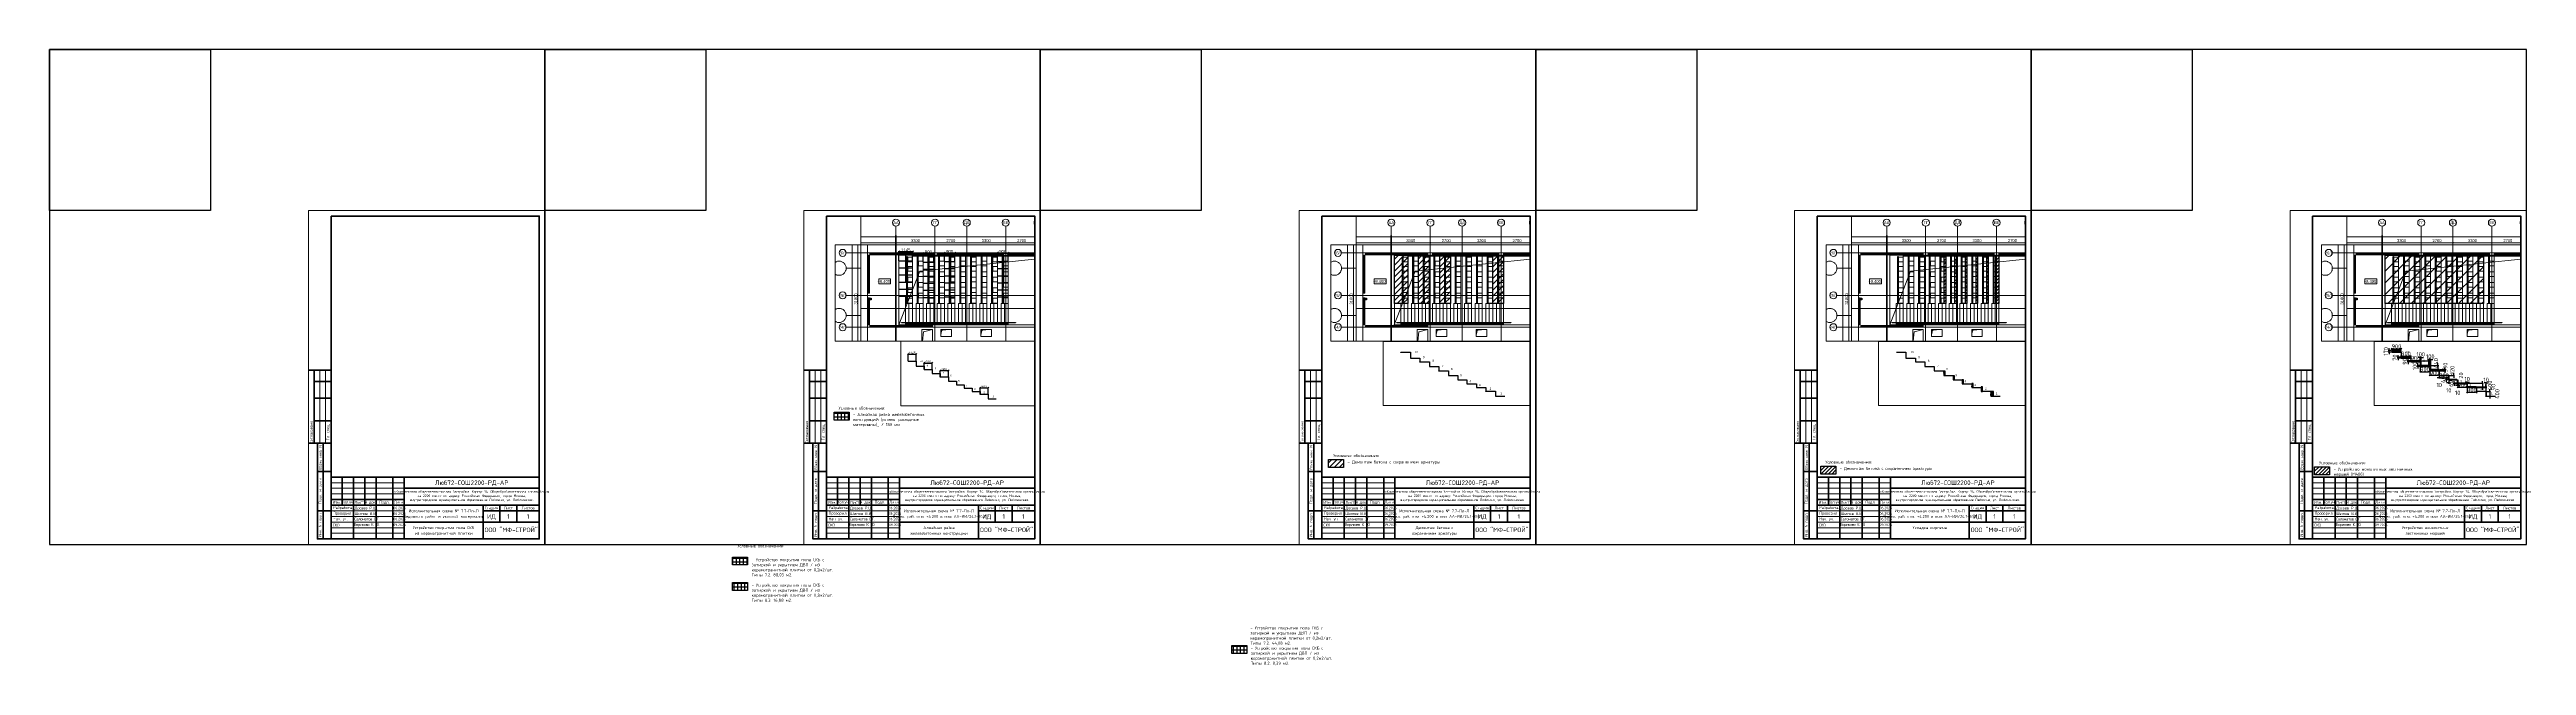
# Paper-space layout '7.7ммп' of a CAD drawing. Header units: millimetres. Extents: x -143 to 2057, y -107 to 440.
# The model-space entities are those that its viewports show. They can reach past a viewport. Long polylines and large blocks are cut down to what shows.
import ezdxf
from ezdxf.enums import TextEntityAlignment as Align

# ---------------------------------------------------------------- set-up
doc = ezdxf.new("R2010")
doc.units = ezdxf.units.MM
for name, pattern in [('( Hidden )', [0.375, 0.25, -0.125]), ('CENTER2', [28.575, 19.05, -3.175, 3.175, -3.175]), ('DASHED', [19.05, 12.7, -6.35]), ('HIDDEN', [9.525, 6.35, -3.175])]:
    doc.linetypes.add(name, pattern=pattern)
doc.layers.get('Defpoints').update_dxf_attribs({"color": 250})
for name, color, linetype in [('3)пол', 250, 'Continuous'), ('ЛК_Открытая', 250, 'Continuous'), ('Условные обозначения', 250, 'Continuous')]:
    doc.layers.add(name, color=color, linetype=linetype)
for name, color, linetype, lineweight in [('7.7.0) ммп алм резка', 6, 'Continuous', 30), ('7.7.1) ммп демонтаж бетона', 1, 'Continuous', 30), ('7.7.2) ммп кирпич', 20, 'Continuous', 30), ('7.7.3) ммп монтаж бетона', 5, 'Continuous', 30), ('АР_Мебель', 250, 'Continuous', 5), ('АР_Отметка', 250, 'Continuous', 13), ('АР_Разрезы марка', 7, 'Continuous', 13), ('АР_Стены ЖБ', 250, 'Continuous', 35), ('ОВ_Классы', 250, 'Continuous', 0), ('ОВ_Кондиционирование', 250, 'Continuous', 25), ('ОВ_Шахты', 250, 'Continuous', 5), ('ПБ_Шторы', 8, 'Continuous', 5), ('РД_Ограждения', 250, 'Continuous', 25), ('РД_Оси_100', 250, 'Continuous', 0), ('РД_Оси_размер', 250, 'Continuous', 0)]:
    doc.layers.add(name, color=color, linetype=linetype, lineweight=lineweight)
doc.layers.add('АР_Делит', color=250, linetype='Continuous', lineweight=0, plot=False)
doc.styles.add('Arial_Narrow_08', font='ARIALN.TTF', dxfattribs={"width": 0.8})
doc.styles.get("Standard").update_dxf_attribs({"font": 'arial.ttf'})
doc.styles.add('style1', font='ARIALN.TTF')
doc.styles.add('ккк', font='isocpeur.ttf', dxfattribs={"width": 0.85, "oblique": 15})
doc.styles.add('СПДС', font='isocpeur.ttf', dxfattribs={"width": 0.9})
doc.dimstyles.new('Dim100_ареал', dxfattribs={"dimscale": 100, "dimtxt": 2.5, "dimasz": 1, "dimexe": 1, "dimexo": 1, "dimgap": 0.5, "dimtad": 1, "dimzin": 12, "dimdsep": 46, "dimtxsty": 'style1', "dimblk": 'ARCHTICK', "dimcen": 1, "dimdle": 1, "dimclrd": 256, "dimclre": 256, "dimaunit": 1, "dimadec": 0, "dimazin": 3, "dimtfac": 1, "dimtmove": 1, "dimatfit": 3, "dimldrblk": 'OPEN30', "dimfxl": 4, "dimfxlon": 1, "dimtolj": 1, "dimtzin": 0, "dimlwd": 9, "dimlwe": 9, "dimarcsym": 0})
doc.dimstyles.new('ISO-25', dxfattribs={"dimtxt": 2.5, "dimasz": 2.5, "dimexe": 1.25, "dimexo": 0.625, "dimtad": 1, "dimtxsty": 'Standard', "dimcen": 2.5, "dimadec": 0, "dimazin": 0, "dimtfac": 1, "dimtmove": 0, "dimatfit": 3, "dimfxl": 1, "dimarcsym": 0})
doc.dimstyles.new('Размера А3', dxfattribs={"dimtxt": 400, "dimasz": 100, "dimexe": 70, "dimexo": 50, "dimgap": 20, "dimtad": 1, "dimdec": 0, "dimrnd": 10, "dimzin": 0, "dimdsep": 46, "dimtxsty": 'СПДС', "dimblk": 'ARROWHEAD_6', "dimcen": 1, "dimazin": 0, "dimtfac": 1, "dimtdec": 0, "dimtmove": 2, "dimatfit": 0, "dimfxl": 1, "dimtolj": 1, "dimtzin": 0, "dimarcsym": 0})
pattern_1 = [(45, (-120, 0), (-19.3075507, 19.3075507), [])]

# ---------------------------------------------------------------- blocks, each defined once
blk = doc.blocks.new('*U568')
at = {"color": 4}
blk.add_lwpolyline([(-220, -220), (220, -220), (220, 220), (-220, 220)], close=True, dxfattribs=at)
at = {"color": 3}
blk.add_lwpolyline([(-220, 220), (-77, 220), (-77, 77), (-220, 77)], close=True, dxfattribs=at)
blk = doc.blocks.new('*U569')
at = {"color": 0, "linetype": 'ByBlock', "lineweight": -2, "transparency": 16777216}
for p in [(0, 0), (440, 0), (880, 0), (1320, 0), (1760, 0)]:
    blk.add_blockref('*U568', p, dxfattribs=at)
blk = doc.blocks.new('*U898')
at = {"lineweight": 0}
blk.add_lwpolyline([(-205, -5), (5, -5), (5, 292), (-205, 292)], close=True, dxfattribs=at)
at = {"color": 0, "linetype": 'Continuous', "lineweight": 50}
blk.add_lwpolyline([(-185, 287), (0, 287), (0, 0), (-185, 0)], close=True, dxfattribs=at)
at = {"lineweight": 35}
for points in [[(-185, 150), (-205, 150)], [(-200, 85), (-200, 150)], [(-185, 140), (-200, 140)], [(-185, 125), (-200, 125)], [(-185, 105), (-200, 105)], [(-185, 85), (-205, 85)], [(-185, 85), (-197, 85), (-197, 0), (-185, 0)], [(-192, 0), (-192, 85)], [(-185, 60), (-197, 60)], [(-175, 55), (-175, 30)], [(-165, 55), (-165, 0)], [(-155, 55), (-155, 30)], [(-145, 55), (-145, 0)], [(-130, 55), (-130, 0)], [(-120, 55), (-120, 0)], [(-120, 45), (0, 45)], [(-185, 25), (-197, 25)], [(-185, 35), (-120, 35)], [(-185, 30), (0, 30)], [(-50, 30), (-50, 0)], [(-50, 25), (0, 25)], [(-35, 30), (-35, 15)], [(-20, 30), (-20, 15)], [(-120, 15), (0, 15)]]:
    blk.add_lwpolyline(points, dxfattribs=at)
at = {"lineweight": 18}
for points in [[(-195, 85), (-195, 150)], [(-190, 85), (-190, 150)], [(-185, 50), (-120, 50)], [(-185, 45), (-120, 45)], [(-185, 40), (-120, 40)], [(-185, 25), (-120, 25)], [(-185, 20), (-120, 20)], [(-185, 15), (-120, 15)], [(-185, 10), (-120, 10)], [(-185, 5), (-120, 5)]]:
    blk.add_lwpolyline(points, dxfattribs=at)
at = {"lineweight": 35}
blk.add_lwpolyline([(-185, 0), (0, 0), (0, 55), (-185, 55)], close=True, dxfattribs=at)
at = {"lineweight": 0}
blk.add_lwpolyline([(0, -5), (5, -5), (5, 0)], dxfattribs=at)
at = {"lineweight": -2, "char_height": 2.5, "attachment_point": 5, "rotation": 90, "style": 'СПДС'}
for s, insert, width in [('Согласовано', (-202.5, 95), 19.991), ('Гл. спец.', (-187.5, 95), 19.991), ('Взам. инв. N', (-194.5, 72.5), 24.991), ('Подл. и дата', (-194.5, 42.5), 34.991), ('Инв. N подл.', (-194.5, 12.5), 24.991)]:
    blk.add_mtext(s, dxfattribs=dict(at, insert=insert, width=width))
at = {"lineweight": -2, "char_height": 2.5, "style": 'СПДС'}
for s, insert, width, attachment_point in [('Разработал', (-183.1, 27.5), 17.953, 4), ('Проверил', (-183.1, 22.5), 17.953, 4), ('Изм.', (-180, 32.5), 10, 5), ('Кол.уч.', (-170, 32.5), 10, 5), ('Лист', (-160, 32.5), 10, 5), ('N док.', (-150, 32.5), 10, 5), ('Подп.', (-137.5, 32.5), 15, 5), ('Дата', (-125, 32.5), 10, 5), ('Стадия', (-42.5, 27.5), 15, 5), ('Лист', (-27.5, 27.5), 15, 5), ('Листов', (-10, 27.5), 20, 5), ('СКО', (-183.5, 12.3), 17.953, 4), ('Нач. уч.', (-183.1, 17.5), 17.953, 4), ('{\\T0.9;Борисово К. Ю.}', (-164.5, 12.5), 18.77, 4), ('{\\T0.9;Саломатов С.Г.}', (-164.1, 17.7), 18.77, 4)]:
    blk.add_mtext(s, dxfattribs=dict(at, insert=insert, width=width, attachment_point=attachment_point))
at = {"insert": (-119.3, 43.2), "char_height": 2.2, "attachment_point": 1, "style": 'СПДС'}
blk.add_mtext_dynamic_manual_height_columns('\\pxqc;«Комплексная общественно-жилая застройка. Корпус 34. Общеобразовательная организация на 2200 мест» по адресу: Российская Федерация, город Москва, \\Pвнутригородское муниципальное образование Люблино, ул. Люблинская.', width=118.293, gutter_width=0, heights=[12.8], dxfattribs=at)
at = {"style": 'СПДС'}
for tag, height, p in [('ШИФР_ПРОЕКТА', 4, (-60, 50)), ('НАИМЕНОВАНИЕ_ОБЪЕКТА', 2.5, (-85, 25)), ('СТАДИЯ', 4, (-42.5, 20)), ('ЛИСТ_первый', 4, (-27.5, 20)), ('ЛИСТОВ', 4, (-10, 20)), ('НАИМЕНОВАНИЕ_ОБЪЕКТА2', 2.5, (-85, 20)), ('НАИМЕНОВАНИЕ_ЧЕРТЕЖА2', 2.5, (-85, 5)), ('НАИМЕНОВАНИЕ_ЧЕРТЕЖА1', 2.5, (-85, 10)), ('ОРГАНИЗАЦИЯ_РАЗРАБОТЧИК1', 4, (-25, 8.1))]:
    blk.add_attdef(tag, text='', height=height, dxfattribs=at).set_placement(p, align=Align.MIDDLE_CENTER)
for tag, p in [('РАЗРАБОТЧИК', (-164, 27.5)), ('РУК.ГРУППЫ', (-164, 22.5))]:
    blk.add_attdef(tag, text='', height=2.5, dxfattribs=at).set_placement(p, align=Align.MIDDLE_LEFT)
at = {"style": 'СПДС', "width": 0.9}
for tag, p in [('ДАТА1', (-129.6, 26.4)), ('ДАТА2', (-129.6, 21.4)), ('ДАТА3', (-129.6, 16.6)), ('ДАТА4', (-129.6, 11.4))]:
    blk.add_attdef(tag, p, '', height=2.3, dxfattribs=at)
blk = doc.blocks.new('*U570')
at = {"color": 4}
blk.add_lwpolyline([(-220, -220), (220, -220), (220, 220), (-220, 220)], close=True, dxfattribs=at)
at = {"color": 3}
blk.add_lwpolyline([(-220, 220), (-77, 220), (-77, 77), (-220, 77)], close=True, dxfattribs=at)
blk = doc.blocks.new('*U571')
at = {"color": 0, "linetype": 'ByBlock', "lineweight": -2, "transparency": 16777216}
for p in [(0, 0), (440, 0), (880, 0), (1320, 0), (1760, 0)]:
    blk.add_blockref('*U570', p, dxfattribs=at)
blk = doc.blocks.new('A-iden')
at = {"linetype": 'Continuous', "lineweight": 5}
blk.add_circle((0, -4), 3, dxfattribs=at)
at = {"color": 0, "linetype": 'Continuous', "lineweight": 20, "style": 'ккк', "width": 0.85}
blk.add_attdef('ID', text='', height=8, dxfattribs=at).set_placement((0.3, -3.9), align=Align.MIDDLE_CENTER)
blk = doc.blocks.new('_ArchTick')
at = {"color": 0, "linetype": 'ByBlock', "const_width": 0.15}
blk.add_lwpolyline([(-0.5, -0.5), (0.5, 0.5)], dxfattribs=at)
blk = doc.blocks.new('*D245')
at = {"layer": 'Defpoints', "color": 0, "transparency": 16777216}
for p in [(-5455, 134700), (-2955, 134700), (-2955, 0)]:
    blk.add_point(p, dxfattribs=at)
at = {"layer": 'РД_Оси_размер', "color": 0, "lineweight": 5, "transparency": 16777216}
for p, q in [((-5255, 134700), (-5555, 134700)), ((-5455, -100), (-5455, 134800)), ((-5255, 0), (-5555, 0))]:
    blk.add_line(p, q, dxfattribs=at)
at = {"layer": 'РД_Оси_размер', "color": 0, "lineweight": 5, "transparency": 16777216, "xscale": 100, "yscale": 100, "zscale": 100}
for p, rotation in [((-5455, 134700), 90), ((-5455, 0), 270)]:
    blk.add_blockref('_ArchTick', p, dxfattribs=dict(at, rotation=rotation))
at = {"layer": 'РД_Оси_размер', "color": 0, "transparency": 16777216, "insert": (-5633, 67350), "char_height": 250, "attachment_point": 5, "rotation": 90, "style": 'style1'}
blk.add_mtext('\\A1;134700', dxfattribs=at)
blk = doc.blocks.new('_Open30')
at = {"color": 0, "linetype": 'ByBlock', "lineweight": -2}
for p, q in [((-1, 0.3), (0, 0)), ((0, 0), (-1, -0.3)), ((0, 0), (-1, 0))]:
    blk.add_line(p, q, dxfattribs=at)
blk = doc.blocks.new('*D238')
at = {"layer": 'Defpoints', "color": 0, "transparency": 16777216}
for p in [(-4955, 100500), (-2955, 100500), (-2955, 68700)]:
    blk.add_point(p, dxfattribs=at)
at = {"layer": 'РД_Оси_размер', "color": 0, "lineweight": 5, "transparency": 16777216}
for p, q in [((-4755, 100500), (-5055, 100500)), ((-4955, 68600), (-4955, 100600)), ((-4755, 68700), (-5055, 68700))]:
    blk.add_line(p, q, dxfattribs=at)
at = {"layer": 'РД_Оси_размер', "color": 0, "lineweight": 5, "transparency": 16777216, "xscale": 100, "yscale": 100, "zscale": 100}
for p, rotation in [((-4955, 100500), 90), ((-4955, 68700), 270)]:
    blk.add_blockref('_ArchTick', p, dxfattribs=dict(at, rotation=rotation))
at = {"layer": 'РД_Оси_размер', "color": 0, "transparency": 16777216, "insert": (-5133, 84600), "char_height": 250, "attachment_point": 5, "rotation": 90, "style": 'style1'}
blk.add_mtext('\\A1;31800', dxfattribs=at)
blk = doc.blocks.new('*D335')
at = {"layer": 'Defpoints', "color": 0, "transparency": 16777216}
for p in [(73200, 139039), (37500, 137039), (73200, 137039)]:
    blk.add_point(p, dxfattribs=at)
at = {"layer": 'РД_Оси_размер', "color": 0, "lineweight": 5, "transparency": 16777216}
for p, q in [((37400, 139039), (73300, 139039)), ((37500, 138839), (37500, 139139)), ((73200, 138839), (73200, 139139))]:
    blk.add_line(p, q, dxfattribs=at)
at = {"layer": 'РД_Оси_размер', "color": 0, "lineweight": 5, "transparency": 16777216, "xscale": 100, "yscale": 100, "zscale": 100, "rotation": 180}
blk.add_blockref('_ArchTick', (37500, 139039), dxfattribs=at)
at = {"layer": 'РД_Оси_размер', "color": 0, "lineweight": 5, "transparency": 16777216, "xscale": 100, "yscale": 100, "zscale": 100}
blk.add_blockref('_ArchTick', (73200, 139039), dxfattribs=at)
at = {"layer": 'РД_Оси_размер', "color": 0, "transparency": 16777216, "insert": (55350, 139216), "char_height": 250, "attachment_point": 5, "style": 'style1'}
blk.add_mtext('\\A1;35700', dxfattribs=at)
blk = doc.blocks.new('*D227')
at = {"layer": 'Defpoints', "color": 0, "transparency": 16777216}
for p in [(114600, 139039), (73200, 137039), (114600, 137039)]:
    blk.add_point(p, dxfattribs=at)
at = {"layer": 'РД_Оси_размер', "color": 0, "lineweight": 5, "transparency": 16777216}
for p, q in [((73100, 139039), (114700, 139039)), ((73200, 138839), (73200, 139139)), ((114600, 138839), (114600, 139139))]:
    blk.add_line(p, q, dxfattribs=at)
at = {"layer": 'РД_Оси_размер', "color": 0, "lineweight": 5, "transparency": 16777216, "xscale": 100, "yscale": 100, "zscale": 100, "rotation": 180}
blk.add_blockref('_ArchTick', (73200, 139039), dxfattribs=at)
at = {"layer": 'РД_Оси_размер', "color": 0, "lineweight": 5, "transparency": 16777216, "xscale": 100, "yscale": 100, "zscale": 100}
blk.add_blockref('_ArchTick', (114600, 139039), dxfattribs=at)
at = {"layer": 'РД_Оси_размер', "color": 0, "transparency": 16777216, "insert": (93900, 139216), "char_height": 250, "attachment_point": 5, "style": 'style1'}
blk.add_mtext('\\A1;41400', dxfattribs=at)
blk = doc.blocks.new('*D388')
at = {"layer": 'Defpoints', "color": 0, "transparency": 16777216}
for p in [(73200, 138539), (65700, 137039), (73200, 137039)]:
    blk.add_point(p, dxfattribs=at)
at = {"layer": 'РД_Оси_размер', "color": 0, "lineweight": 5, "transparency": 16777216}
for p, q in [((65600, 138539), (73300, 138539)), ((65700, 138339), (65700, 138639)), ((73200, 138339), (73200, 138639))]:
    blk.add_line(p, q, dxfattribs=at)
at = {"layer": 'РД_Оси_размер', "color": 0, "lineweight": 5, "transparency": 16777216, "xscale": 100, "yscale": 100, "zscale": 100, "rotation": 180}
blk.add_blockref('_ArchTick', (65700, 138539), dxfattribs=at)
at = {"layer": 'РД_Оси_размер', "color": 0, "lineweight": 5, "transparency": 16777216, "xscale": 100, "yscale": 100, "zscale": 100}
blk.add_blockref('_ArchTick', (73200, 138539), dxfattribs=at)
at = {"layer": 'РД_Оси_размер', "color": 0, "transparency": 16777216, "insert": (69450, 138716), "char_height": 250, "attachment_point": 5, "style": 'style1'}
blk.add_mtext('\\A1;7500', dxfattribs=at)
blk = doc.blocks.new('*D389')
at = {"layer": 'Defpoints', "color": 0, "transparency": 16777216}
for p in [(76500, 138539), (73200, 137039), (76500, 137039)]:
    blk.add_point(p, dxfattribs=at)
at = {"layer": 'РД_Оси_размер', "color": 0, "lineweight": 5, "transparency": 16777216}
for p, q in [((73100, 138539), (76600, 138539)), ((73200, 138339), (73200, 138639)), ((76500, 138339), (76500, 138639))]:
    blk.add_line(p, q, dxfattribs=at)
at = {"layer": 'РД_Оси_размер', "color": 0, "lineweight": 5, "transparency": 16777216, "xscale": 100, "yscale": 100, "zscale": 100, "rotation": 180}
blk.add_blockref('_ArchTick', (73200, 138539), dxfattribs=at)
at = {"layer": 'РД_Оси_размер', "color": 0, "lineweight": 5, "transparency": 16777216, "xscale": 100, "yscale": 100, "zscale": 100}
blk.add_blockref('_ArchTick', (76500, 138539), dxfattribs=at)
at = {"layer": 'РД_Оси_размер', "color": 0, "transparency": 16777216, "insert": (74850, 138716), "char_height": 250, "attachment_point": 5, "style": 'style1'}
blk.add_mtext('\\A1;3300', dxfattribs=at)
blk = doc.blocks.new('*D390')
at = {"layer": 'Defpoints', "color": 0, "transparency": 16777216}
for p in [(79200, 138539), (76500, 137039), (79200, 137039)]:
    blk.add_point(p, dxfattribs=at)
at = {"layer": 'РД_Оси_размер', "color": 0, "lineweight": 5, "transparency": 16777216}
for p, q in [((76400, 138539), (79300, 138539)), ((76500, 138339), (76500, 138639)), ((79200, 138339), (79200, 138639))]:
    blk.add_line(p, q, dxfattribs=at)
at = {"layer": 'РД_Оси_размер', "color": 0, "lineweight": 5, "transparency": 16777216, "xscale": 100, "yscale": 100, "zscale": 100, "rotation": 180}
blk.add_blockref('_ArchTick', (76500, 138539), dxfattribs=at)
at = {"layer": 'РД_Оси_размер', "color": 0, "lineweight": 5, "transparency": 16777216, "xscale": 100, "yscale": 100, "zscale": 100}
blk.add_blockref('_ArchTick', (79200, 138539), dxfattribs=at)
at = {"layer": 'РД_Оси_размер', "color": 0, "transparency": 16777216, "insert": (77850, 138716), "char_height": 250, "attachment_point": 5, "style": 'style1'}
blk.add_mtext('\\A1;2700', dxfattribs=at)
blk = doc.blocks.new('*D339')
at = {"layer": 'Defpoints', "color": 0, "transparency": 16777216}
for p in [(82500, 138539), (79200, 137039), (82500, 137039)]:
    blk.add_point(p, dxfattribs=at)
at = {"layer": 'РД_Оси_размер', "color": 0, "lineweight": 5, "transparency": 16777216}
for p, q in [((79100, 138539), (82600, 138539)), ((79200, 138339), (79200, 138639)), ((82500, 138339), (82500, 138639))]:
    blk.add_line(p, q, dxfattribs=at)
at = {"layer": 'РД_Оси_размер', "color": 0, "lineweight": 5, "transparency": 16777216, "xscale": 100, "yscale": 100, "zscale": 100, "rotation": 180}
blk.add_blockref('_ArchTick', (79200, 138539), dxfattribs=at)
at = {"layer": 'РД_Оси_размер', "color": 0, "lineweight": 5, "transparency": 16777216, "xscale": 100, "yscale": 100, "zscale": 100}
blk.add_blockref('_ArchTick', (82500, 138539), dxfattribs=at)
at = {"layer": 'РД_Оси_размер', "color": 0, "transparency": 16777216, "insert": (80850, 138716), "char_height": 250, "attachment_point": 5, "style": 'style1'}
blk.add_mtext('\\A1;3300', dxfattribs=at)
blk = doc.blocks.new('*D340')
at = {"layer": 'Defpoints', "color": 0, "transparency": 16777216}
for p in [(85200, 138539), (82500, 137039), (85200, 137039)]:
    blk.add_point(p, dxfattribs=at)
at = {"layer": 'РД_Оси_размер', "color": 0, "lineweight": 5, "transparency": 16777216}
for p, q in [((82400, 138539), (85300, 138539)), ((82500, 138339), (82500, 138639)), ((85200, 138339), (85200, 138639))]:
    blk.add_line(p, q, dxfattribs=at)
at = {"layer": 'РД_Оси_размер', "color": 0, "lineweight": 5, "transparency": 16777216, "xscale": 100, "yscale": 100, "zscale": 100, "rotation": 180}
blk.add_blockref('_ArchTick', (82500, 138539), dxfattribs=at)
at = {"layer": 'РД_Оси_размер', "color": 0, "lineweight": 5, "transparency": 16777216, "xscale": 100, "yscale": 100, "zscale": 100}
blk.add_blockref('_ArchTick', (85200, 138539), dxfattribs=at)
at = {"layer": 'РД_Оси_размер', "color": 0, "transparency": 16777216, "insert": (83850, 138716), "char_height": 250, "attachment_point": 5, "style": 'style1'}
blk.add_mtext('\\A1;2700', dxfattribs=at)
blk = doc.blocks.new('Отметка_план')
at = {"color": 7}
blk.add_lwpolyline([(0, 0), (10, 0), (10, 4), (0, 4)], close=True, dxfattribs=at)
at = {"style": 'Arial_Narrow_08', "width": 0.8}
blk.add_attdef('OTMG', text='', height=2.5, dxfattribs=at).set_placement((9.1, 0.7), align=Align.RIGHT)
blk = doc.blocks.new('otv')
at = {"linetype": 'Continuous'}
blk.add_lwpolyline([(0, -1), (0, 0), (1, 0), (1, -1)], close=True, dxfattribs=at)
blk.add_solid([(0, -1), (0, 0), (0.13, -0.14), (1, 0)], dxfattribs=at)
blk = doc.blocks.new('otv пунктир')
at = {"linetype": 'HIDDEN', "ltscale": 0.07}
blk.add_lwpolyline([(0, 0), (0, 1), (1, 1), (1, 0)], close=True, dxfattribs=at)
blk.add_lwpolyline([(0, 1), (0.13, 0.14), (1, 0)], dxfattribs=at)
blk = doc.blocks.new('*U575')
at = {"layer": '7.7.0) ммп алм резка'}
blk.add_lwpolyline([(450, 0), (-450, 0)], dxfattribs=at)
blk = doc.blocks.new('*U576')
at = {"layer": '7.7.0) ммп алм резка', "color": 0, "linetype": 'ByBlock', "lineweight": -2, "transparency": 16777216}
for p in [(0, 3000), (0, 2400), (0, 1800), (0, 1200), (0, 600), (0, 0)]:
    blk.add_blockref('*U575', p, dxfattribs=at)
blk = doc.blocks.new('*U577')
at = {"layer": '7.7.0) ммп алм резка'}
blk.add_lwpolyline([(450, 0), (-450, 0)], dxfattribs=at)
blk = doc.blocks.new('*U578')
at = {"layer": '7.7.0) ммп алм резка', "color": 0, "linetype": 'ByBlock', "lineweight": -2, "transparency": 16777216}
for p in [(0, 3000), (0, 2400), (0, 1800), (0, 1200), (0, 600), (0, 0)]:
    blk.add_blockref('*U577', p, dxfattribs=at)
blk = doc.blocks.new('*U583')
at = {"layer": '7.7.0) ммп алм резка'}
blk.add_lwpolyline([(450, 0), (-450, 0)], dxfattribs=at)
blk = doc.blocks.new('*U584')
at = {"layer": '7.7.0) ммп алм резка', "color": 0, "linetype": 'ByBlock', "lineweight": -2, "transparency": 16777216}
for p in [(0, 3000), (0, 2400), (0, 1800), (0, 1200), (0, 600), (0, 0)]:
    blk.add_blockref('*U583', p, dxfattribs=at)
blk = doc.blocks.new('_Oblique')
at = {"color": 0, "linetype": 'ByBlock', "lineweight": -2}
blk.add_line((-0.5, -0.5), (0.5, 0.5), dxfattribs=at)
blk = doc.blocks.new('*D585')
at = {"layer": '7.7.0) ммп алм резка', "color": 0, "lineweight": -2, "transparency": 16777216}
for p, q in [((190852, 383107), (190852, 383916)), ((190852, 383886), (191997, 383886)), ((191997, 383107), (191997, 383916))]:
    blk.add_line(p, q, dxfattribs=at)
at = {"layer": 'Defpoints', "color": 0, "lineweight": 25, "transparency": 16777216}
for p in [(190852, 383077), (191997, 383886), (191997, 383077)]:
    blk.add_point(p, dxfattribs=at)
at = {"layer": '7.7.0) ммп алм резка', "color": 0, "lineweight": -2, "transparency": 16777216, "xscale": 160, "yscale": 160, "zscale": 160, "rotation": 180}
blk.add_blockref('_Oblique', (190852, 383886), dxfattribs=at)
at = {"layer": '7.7.0) ммп алм резка', "color": 0, "lineweight": -2, "transparency": 16777216, "xscale": 160, "yscale": 160, "zscale": 160}
blk.add_blockref('_Oblique', (191997, 383886), dxfattribs=at)
at = {"layer": '7.7.0) ммп алм резка', "color": 0, "lineweight": 25, "transparency": 16777216, "insert": (191425, 384019), "char_height": 260, "attachment_point": 5}
blk.add_mtext('1145', dxfattribs=at)
blk = doc.blocks.new('*D586')
at = {"layer": '7.7.0) ммп алм резка', "color": 0, "lineweight": -2, "transparency": 16777216}
for p, q in [((192897, 383007), (192897, 383757)), ((192897, 383727), (193797, 383727)), ((193797, 383007), (193797, 383757))]:
    blk.add_line(p, q, dxfattribs=at)
at = {"layer": 'Defpoints', "color": 0, "lineweight": 25, "transparency": 16777216}
for p in [(192897, 382977), (193797, 383727), (193797, 382977)]:
    blk.add_point(p, dxfattribs=at)
at = {"layer": '7.7.0) ммп алм резка', "color": 0, "lineweight": -2, "transparency": 16777216, "xscale": 160, "yscale": 160, "zscale": 160, "rotation": 180}
blk.add_blockref('_Oblique', (192897, 383727), dxfattribs=at)
at = {"layer": '7.7.0) ммп алм резка', "color": 0, "lineweight": -2, "transparency": 16777216, "xscale": 160, "yscale": 160, "zscale": 160}
blk.add_blockref('_Oblique', (193797, 383727), dxfattribs=at)
at = {"layer": '7.7.0) ммп алм резка', "color": 0, "lineweight": 25, "transparency": 16777216, "insert": (193347, 383860), "char_height": 260, "attachment_point": 5}
blk.add_mtext('900', dxfattribs=at)
blk = doc.blocks.new('*D587')
at = {"layer": '7.7.0) ммп алм резка', "color": 0, "lineweight": -2, "transparency": 16777216}
for p, q in [((194697, 383046), (194697, 383796)), ((194697, 383766), (195597, 383766)), ((195597, 383046), (195597, 383796))]:
    blk.add_line(p, q, dxfattribs=at)
at = {"layer": 'Defpoints', "color": 0, "lineweight": 25, "transparency": 16777216}
for p in [(194697, 383016), (195597, 383766), (195597, 383016)]:
    blk.add_point(p, dxfattribs=at)
at = {"layer": '7.7.0) ммп алм резка', "color": 0, "lineweight": -2, "transparency": 16777216, "xscale": 160, "yscale": 160, "zscale": 160, "rotation": 180}
blk.add_blockref('_Oblique', (194697, 383766), dxfattribs=at)
at = {"layer": '7.7.0) ммп алм резка', "color": 0, "lineweight": -2, "transparency": 16777216, "xscale": 160, "yscale": 160, "zscale": 160}
blk.add_blockref('_Oblique', (195597, 383766), dxfattribs=at)
at = {"layer": '7.7.0) ммп алм резка', "color": 0, "lineweight": 25, "transparency": 16777216, "insert": (195147, 383900), "char_height": 260, "attachment_point": 5}
blk.add_mtext('900', dxfattribs=at)
blk = doc.blocks.new('*D588')
at = {"layer": '7.7.0) ммп алм резка', "color": 0, "lineweight": -2, "transparency": 16777216}
for p, q in [((199197, 383046), (199197, 383796)), ((199197, 383766), (200097, 383766)), ((200097, 383046), (200097, 383796))]:
    blk.add_line(p, q, dxfattribs=at)
at = {"layer": 'Defpoints', "color": 0, "lineweight": 25, "transparency": 16777216}
for p in [(199197, 383016), (200097, 383766), (200097, 383016)]:
    blk.add_point(p, dxfattribs=at)
at = {"layer": '7.7.0) ммп алм резка', "color": 0, "lineweight": -2, "transparency": 16777216, "xscale": 160, "yscale": 160, "zscale": 160, "rotation": 180}
blk.add_blockref('_Oblique', (199197, 383766), dxfattribs=at)
at = {"layer": '7.7.0) ммп алм резка', "color": 0, "lineweight": -2, "transparency": 16777216, "xscale": 160, "yscale": 160, "zscale": 160}
blk.add_blockref('_Oblique', (200097, 383766), dxfattribs=at)
at = {"layer": '7.7.0) ммп алм резка', "color": 0, "lineweight": 25, "transparency": 16777216, "insert": (199647, 383900), "char_height": 260, "attachment_point": 5}
blk.add_mtext('900', dxfattribs=at)
blk = doc.blocks.new('*D589')
at = {"layer": '7.7.0) ммп алм резка', "color": 0, "lineweight": -2, "transparency": 16777216}
for p, q in [((260379, 398605), (260379, 399414)), ((260379, 399384), (261280, 399384)), ((261280, 398622), (261280, 399414))]:
    blk.add_line(p, q, dxfattribs=at)
at = {"layer": 'Defpoints', "color": 0, "lineweight": 25, "transparency": 16777216}
for p in [(261280, 399384), (260379, 398575), (261280, 398592)]:
    blk.add_point(p, dxfattribs=at)
at = {"layer": '7.7.0) ммп алм резка', "color": 0, "lineweight": -2, "transparency": 16777216, "xscale": 160, "yscale": 160, "zscale": 160, "rotation": 180}
blk.add_blockref('_Oblique', (260379, 399384), dxfattribs=at)
at = {"layer": '7.7.0) ммп алм резка', "color": 0, "lineweight": -2, "transparency": 16777216, "xscale": 160, "yscale": 160, "zscale": 160}
blk.add_blockref('_Oblique', (261280, 399384), dxfattribs=at)
at = {"layer": '7.7.0) ммп алм резка', "color": 0, "lineweight": 25, "transparency": 16777216, "insert": (260829, 399517), "char_height": 260, "attachment_point": 5}
blk.add_mtext('1145', dxfattribs=at)
blk = doc.blocks.new('*D590')
at = {"layer": '7.7.0) ммп алм резка', "color": 0, "lineweight": -2, "transparency": 16777216}
for p, q in [((262180, 397675), (262180, 398425)), ((262180, 398395), (263080, 398395)), ((263080, 397675), (263080, 398425))]:
    blk.add_line(p, q, dxfattribs=at)
at = {"layer": 'Defpoints', "color": 0, "lineweight": 25, "transparency": 16777216}
for p in [(262180, 397645), (263080, 398395), (263080, 397645)]:
    blk.add_point(p, dxfattribs=at)
at = {"layer": '7.7.0) ммп алм резка', "color": 0, "lineweight": -2, "transparency": 16777216, "xscale": 160, "yscale": 160, "zscale": 160, "rotation": 180}
blk.add_blockref('_Oblique', (262180, 398395), dxfattribs=at)
at = {"layer": '7.7.0) ммп алм резка', "color": 0, "lineweight": -2, "transparency": 16777216, "xscale": 160, "yscale": 160, "zscale": 160}
blk.add_blockref('_Oblique', (263080, 398395), dxfattribs=at)
at = {"layer": '7.7.0) ммп алм резка', "color": 0, "lineweight": 25, "transparency": 16777216, "insert": (262630, 398528), "char_height": 260, "attachment_point": 5}
blk.add_mtext('900', dxfattribs=at)
blk = doc.blocks.new('*D591')
at = {"layer": '7.7.0) ммп алм резка', "color": 0, "lineweight": -2, "transparency": 16777216}
for p, q in [((263980, 396824), (263980, 397574)), ((263980, 397544), (264880, 397544)), ((264880, 396824), (264880, 397574))]:
    blk.add_line(p, q, dxfattribs=at)
at = {"layer": 'Defpoints', "color": 0, "lineweight": 25, "transparency": 16777216}
for p in [(263980, 396794), (264880, 397544), (264880, 396794)]:
    blk.add_point(p, dxfattribs=at)
at = {"layer": '7.7.0) ммп алм резка', "color": 0, "lineweight": -2, "transparency": 16777216, "xscale": 160, "yscale": 160, "zscale": 160, "rotation": 180}
blk.add_blockref('_Oblique', (263980, 397544), dxfattribs=at)
at = {"layer": '7.7.0) ммп алм резка', "color": 0, "lineweight": -2, "transparency": 16777216, "xscale": 160, "yscale": 160, "zscale": 160}
blk.add_blockref('_Oblique', (264880, 397544), dxfattribs=at)
at = {"layer": '7.7.0) ммп алм резка', "color": 0, "lineweight": 25, "transparency": 16777216, "insert": (264430, 397678), "char_height": 260, "attachment_point": 5}
blk.add_mtext('900', dxfattribs=at)
blk = doc.blocks.new('*D592')
at = {"layer": '7.7.0) ммп алм резка', "color": 0, "lineweight": -2, "transparency": 16777216}
for p, q in [((268426, 394896), (268426, 395646)), ((268426, 395616), (269326, 395616)), ((269326, 394896), (269326, 395646))]:
    blk.add_line(p, q, dxfattribs=at)
at = {"layer": 'Defpoints', "color": 0, "lineweight": 25, "transparency": 16777216}
for p in [(268426, 394866), (269326, 395616), (269326, 394866)]:
    blk.add_point(p, dxfattribs=at)
at = {"layer": '7.7.0) ммп алм резка', "color": 0, "lineweight": -2, "transparency": 16777216, "xscale": 160, "yscale": 160, "zscale": 160, "rotation": 180}
blk.add_blockref('_Oblique', (268426, 395616), dxfattribs=at)
at = {"layer": '7.7.0) ммп алм резка', "color": 0, "lineweight": -2, "transparency": 16777216, "xscale": 160, "yscale": 160, "zscale": 160}
blk.add_blockref('_Oblique', (269326, 395616), dxfattribs=at)
at = {"layer": '7.7.0) ммп алм резка', "color": 0, "lineweight": 25, "transparency": 16777216, "insert": (268876, 395749), "char_height": 260, "attachment_point": 5}
blk.add_mtext('900', dxfattribs=at)
blk = doc.blocks.new('ARROWHEAD_6')
at = {"color": 0, "linetype": 'Continuous'}
for p, q in [((0, 0), (-1, 0)), ((-0.5, -0.5), (0.5, 0.5))]:
    blk.add_line(p, q, dxfattribs=at)
blk = doc.blocks.new('*D593')
at = {"layer": '7.7.3) ммп монтаж бетона', "color": 0, "lineweight": -2, "transparency": 16777216}
for p, q in [((260380, 398812), (260380, 398991)), ((260480, 398921), (261180, 398921)), ((261280, 398812), (261280, 398991))]:
    blk.add_line(p, q, dxfattribs=at)
at = {"layer": 'Defpoints', "color": 0, "lineweight": 25, "transparency": 16777216}
for p in [(260380, 398762), (261280, 398921), (261280, 398762)]:
    blk.add_point(p, dxfattribs=at)
at = {"layer": '7.7.3) ммп монтаж бетона', "color": 0, "lineweight": -2, "transparency": 16777216, "xscale": 100, "yscale": 100, "zscale": 100, "rotation": 180}
blk.add_blockref('ARROWHEAD_6', (260380, 398921), dxfattribs=at)
at = {"layer": '7.7.3) ммп монтаж бетона', "color": 0, "lineweight": -2, "transparency": 16777216, "xscale": 100, "yscale": 100, "zscale": 100}
blk.add_blockref('ARROWHEAD_6', (261280, 398921), dxfattribs=at)
at = {"layer": '7.7.3) ммп монтаж бетона', "color": 0, "lineweight": 25, "transparency": 16777216, "insert": (260830, 399141), "char_height": 400, "attachment_point": 5, "style": 'СПДС'}
blk.add_mtext('\\A1;900', dxfattribs=at)
blk = doc.blocks.new('*D594')
at = {"layer": '7.7.3) ммп монтаж бетона', "color": 0, "lineweight": -2, "transparency": 16777216}
for p, q in [((260330, 398762), (260055, 398762)), ((260125, 398862), (260125, 398962)), ((260125, 398592), (260125, 398762)), ((260330, 398592), (260055, 398592)), ((260125, 398492), (260125, 398392))]:
    blk.add_line(p, q, dxfattribs=at)
at = {"layer": 'Defpoints', "color": 0, "lineweight": 25, "transparency": 16777216}
for p in [(260125, 398762), (260380, 398762), (260380, 398592)]:
    blk.add_point(p, dxfattribs=at)
at = {"layer": '7.7.3) ммп монтаж бетона', "color": 0, "lineweight": -2, "transparency": 16777216, "xscale": 100, "yscale": 100, "zscale": 100}
for p, rotation in [((260125, 398762), 270), ((260125, 398592), 90)]:
    blk.add_blockref('ARROWHEAD_6', p, dxfattribs=dict(at, rotation=rotation))
at = {"layer": '7.7.3) ммп монтаж бетона', "color": 0, "lineweight": 25, "transparency": 16777216, "insert": (259825, 398677), "char_height": 400, "attachment_point": 5, "rotation": 90, "style": 'СПДС'}
blk.add_mtext('\\A1;170', dxfattribs=at)
blk = doc.blocks.new('*D595')
at = {"layer": '7.7.3) ммп монтаж бетона', "color": 0, "lineweight": -2, "transparency": 16777216}
for p, q in [((261280, 398161), (261280, 398294)), ((261380, 398224), (262080, 398224)), ((262180, 398161), (262180, 398294))]:
    blk.add_line(p, q, dxfattribs=at)
at = {"layer": 'Defpoints', "color": 0, "lineweight": 25, "transparency": 16777216}
for p in [(261280, 398111), (262180, 398224), (262180, 398111)]:
    blk.add_point(p, dxfattribs=at)
at = {"layer": '7.7.3) ммп монтаж бетона', "color": 0, "lineweight": -2, "transparency": 16777216, "xscale": 100, "yscale": 100, "zscale": 100, "rotation": 180}
blk.add_blockref('ARROWHEAD_6', (261280, 398224), dxfattribs=at)
at = {"layer": '7.7.3) ммп монтаж бетона', "color": 0, "lineweight": -2, "transparency": 16777216, "xscale": 100, "yscale": 100, "zscale": 100}
blk.add_blockref('ARROWHEAD_6', (262180, 398224), dxfattribs=at)
at = {"layer": '7.7.3) ммп монтаж бетона', "color": 0, "lineweight": 25, "transparency": 16777216, "insert": (261730, 398444), "char_height": 400, "attachment_point": 5, "style": 'СПДС'}
blk.add_mtext('\\A1;900', dxfattribs=at)
blk = doc.blocks.new('*D596')
at = {"layer": '7.7.3) ммп монтаж бетона', "color": 0, "lineweight": -2, "transparency": 16777216}
for p, q in [((261230, 398111), (260908, 398111)), ((261230, 398041), (260908, 398041)), ((260978, 398211), (260978, 398311)), ((260978, 398041), (260978, 398111)), ((260978, 397941), (260978, 397841))]:
    blk.add_line(p, q, dxfattribs=at)
at = {"layer": 'Defpoints', "color": 0, "lineweight": 25, "transparency": 16777216}
for p in [(260978, 398111), (261280, 398111), (261280, 398041)]:
    blk.add_point(p, dxfattribs=at)
at = {"layer": '7.7.3) ммп монтаж бетона', "color": 0, "lineweight": -2, "transparency": 16777216, "xscale": 100, "yscale": 100, "zscale": 100}
for p, rotation in [((260978, 398111), 270), ((260978, 398041), 90)]:
    blk.add_blockref('ARROWHEAD_6', p, dxfattribs=dict(at, rotation=rotation))
at = {"layer": '7.7.3) ммп монтаж бетона', "color": 0, "lineweight": 25, "transparency": 16777216, "insert": (260678, 398076), "char_height": 400, "attachment_point": 5, "rotation": 90, "style": 'СПДС'}
blk.add_mtext('\\A1;70', dxfattribs=at)
blk = doc.blocks.new('*D597')
at = {"layer": '7.7.3) ммп монтаж бетона', "color": 0, "lineweight": -2, "transparency": 16777216}
for p, q in [((262180, 397813), (262180, 397869)), ((262280, 397799), (262980, 397799)), ((263080, 397813), (263080, 397869))]:
    blk.add_line(p, q, dxfattribs=at)
at = {"layer": 'Defpoints', "color": 0, "lineweight": 25, "transparency": 16777216}
for p in [(262180, 397763), (263080, 397799), (263080, 397763)]:
    blk.add_point(p, dxfattribs=at)
at = {"layer": '7.7.3) ммп монтаж бетона', "color": 0, "lineweight": -2, "transparency": 16777216, "xscale": 100, "yscale": 100, "zscale": 100, "rotation": 180}
blk.add_blockref('ARROWHEAD_6', (262180, 397799), dxfattribs=at)
at = {"layer": '7.7.3) ммп монтаж бетона', "color": 0, "lineweight": -2, "transparency": 16777216, "xscale": 100, "yscale": 100, "zscale": 100}
blk.add_blockref('ARROWHEAD_6', (263080, 397799), dxfattribs=at)
at = {"layer": '7.7.3) ммп монтаж бетона', "color": 0, "lineweight": 25, "transparency": 16777216, "insert": (262630, 398019), "char_height": 400, "attachment_point": 5, "style": 'СПДС'}
blk.add_mtext('\\A1;900', dxfattribs=at)
blk = doc.blocks.new('*D598')
at = {"layer": '7.7.3) ммп монтаж бетона', "color": 0, "lineweight": -2, "transparency": 16777216}
for p, q in [((262130, 397763), (261851, 397763)), ((262130, 397673), (261851, 397673)), ((261921, 397863), (261921, 397963)), ((261921, 397673), (261921, 397763)), ((261921, 397573), (261921, 397473))]:
    blk.add_line(p, q, dxfattribs=at)
at = {"layer": 'Defpoints', "color": 0, "lineweight": 25, "transparency": 16777216}
for p in [(261921, 397763), (262180, 397763), (262180, 397673)]:
    blk.add_point(p, dxfattribs=at)
at = {"layer": '7.7.3) ммп монтаж бетона', "color": 0, "lineweight": -2, "transparency": 16777216, "xscale": 100, "yscale": 100, "zscale": 100}
for p, rotation in [((261921, 397763), 270), ((261921, 397673), 90)]:
    blk.add_blockref('ARROWHEAD_6', p, dxfattribs=dict(at, rotation=rotation))
at = {"layer": '7.7.3) ммп монтаж бетона', "color": 0, "lineweight": 25, "transparency": 16777216, "insert": (261621, 397718), "char_height": 400, "attachment_point": 5, "rotation": 90, "style": 'СПДС'}
blk.add_mtext('\\A1;90', dxfattribs=at)
blk = doc.blocks.new('*D599')
at = {"layer": '7.7.3) ммп монтаж бетона', "color": 0, "lineweight": -2, "transparency": 16777216}
for p, q in [((262980, 398093), (262880, 398093)), ((263080, 397830), (263080, 398163)), ((263080, 398093), (263180, 398093)), ((263180, 397830), (263180, 398163)), ((263280, 398093), (263380, 398093))]:
    blk.add_line(p, q, dxfattribs=at)
at = {"layer": 'Defpoints', "color": 0, "lineweight": 25, "transparency": 16777216}
for p in [(263080, 397780), (263180, 398093), (263180, 397780)]:
    blk.add_point(p, dxfattribs=at)
at = {"layer": '7.7.3) ммп монтаж бетона', "color": 0, "lineweight": -2, "transparency": 16777216, "xscale": 100, "yscale": 100, "zscale": 100}
blk.add_blockref('ARROWHEAD_6', (263080, 398093), dxfattribs=at)
at = {"layer": '7.7.3) ммп монтаж бетона', "color": 0, "lineweight": -2, "transparency": 16777216, "xscale": 100, "yscale": 100, "zscale": 100, "rotation": 180}
blk.add_blockref('ARROWHEAD_6', (263180, 398093), dxfattribs=at)
at = {"layer": '7.7.3) ммп монтаж бетона', "color": 0, "lineweight": 25, "transparency": 16777216, "insert": (263130, 398393), "char_height": 400, "attachment_point": 5, "style": 'СПДС'}
blk.add_mtext('\\A1;100', dxfattribs=at)
blk = doc.blocks.new('*D600')
at = {"layer": '7.7.3) ммп монтаж бетона', "color": 0, "lineweight": -2, "transparency": 16777216}
for p, q in [((263230, 397780), (263947, 397780)), ((263230, 397342), (263947, 397342)), ((263877, 397880), (263877, 397980)), ((263877, 397780), (263877, 397342)), ((263877, 397242), (263877, 397142))]:
    blk.add_line(p, q, dxfattribs=at)
at = {"layer": 'Defpoints', "color": 0, "lineweight": 25, "transparency": 16777216}
for p in [(263180, 397780), (263180, 397342), (263877, 397342)]:
    blk.add_point(p, dxfattribs=at)
at = {"layer": '7.7.3) ммп монтаж бетона', "color": 0, "lineweight": -2, "transparency": 16777216, "xscale": 100, "yscale": 100, "zscale": 100}
for p, rotation in [((263877, 397780), 270), ((263877, 397342), 90)]:
    blk.add_blockref('ARROWHEAD_6', p, dxfattribs=dict(at, rotation=rotation))
at = {"layer": '7.7.3) ммп монтаж бетона', "color": 0, "lineweight": 25, "transparency": 16777216, "insert": (264577, 397561), "char_height": 400, "attachment_point": 5, "rotation": 90, "style": 'СПДС'}
blk.add_mtext('\\A1;440', dxfattribs=at)
blk = doc.blocks.new('*D601')
at = {"layer": '7.7.3) ммп монтаж бетона', "color": 0, "lineweight": -2, "transparency": 16777216}
for p, q in [((263080, 397292), (263080, 396674)), ((263180, 396744), (263880, 396744)), ((263980, 397192), (263980, 396674))]:
    blk.add_line(p, q, dxfattribs=at)
at = {"layer": 'Defpoints', "color": 0, "lineweight": 25, "transparency": 16777216}
for p in [(263080, 397342), (263980, 397242), (263980, 396744)]:
    blk.add_point(p, dxfattribs=at)
at = {"layer": '7.7.3) ммп монтаж бетона', "color": 0, "lineweight": -2, "transparency": 16777216, "xscale": 100, "yscale": 100, "zscale": 100, "rotation": 180}
blk.add_blockref('ARROWHEAD_6', (263080, 396744), dxfattribs=at)
at = {"layer": '7.7.3) ммп монтаж бетона', "color": 0, "lineweight": -2, "transparency": 16777216, "xscale": 100, "yscale": 100, "zscale": 100}
blk.add_blockref('ARROWHEAD_6', (263980, 396744), dxfattribs=at)
at = {"layer": '7.7.3) ммп монтаж бетона', "color": 0, "lineweight": 25, "transparency": 16777216, "insert": (263530, 396964), "char_height": 400, "attachment_point": 5, "style": 'СПДС'}
blk.add_mtext('\\A1;900', dxfattribs=at)
blk = doc.blocks.new('*D602')
at = {"layer": '7.7.3) ммп монтаж бетона', "color": 0, "lineweight": -2, "transparency": 16777216}
for p, q in [((263030, 397342), (262797, 397342)), ((263030, 397242), (262797, 397242)), ((262867, 397442), (262867, 397542)), ((262867, 397242), (262867, 397342)), ((262867, 397142), (262867, 397042))]:
    blk.add_line(p, q, dxfattribs=at)
at = {"layer": 'Defpoints', "color": 0, "lineweight": 25, "transparency": 16777216}
for p in [(262867, 397342), (263080, 397342), (263080, 397242)]:
    blk.add_point(p, dxfattribs=at)
at = {"layer": '7.7.3) ммп монтаж бетона', "color": 0, "lineweight": -2, "transparency": 16777216, "xscale": 100, "yscale": 100, "zscale": 100}
for p, rotation in [((262867, 397342), 270), ((262867, 397242), 90)]:
    blk.add_blockref('ARROWHEAD_6', p, dxfattribs=dict(at, rotation=rotation))
at = {"layer": '7.7.3) ммп монтаж бетона', "color": 0, "lineweight": 25, "transparency": 16777216, "insert": (262567, 397292), "char_height": 400, "attachment_point": 5, "rotation": 90, "style": 'СПДС'}
blk.add_mtext('\\A1;100', dxfattribs=at)
blk = doc.blocks.new('*D603')
at = {"layer": '7.7.3) ммп монтаж бетона', "color": 0, "lineweight": -2, "transparency": 16777216}
for p, q in [((263880, 397889), (263780, 397889)), ((263980, 397392), (263980, 397959)), ((263980, 397889), (264080, 397889)), ((264080, 397392), (264080, 397959)), ((264180, 397889), (264280, 397889))]:
    blk.add_line(p, q, dxfattribs=at)
at = {"layer": 'Defpoints', "color": 0, "lineweight": 25, "transparency": 16777216}
for p in [(263980, 397342), (264080, 397889), (264080, 397342)]:
    blk.add_point(p, dxfattribs=at)
at = {"layer": '7.7.3) ммп монтаж бетона', "color": 0, "lineweight": -2, "transparency": 16777216, "xscale": 100, "yscale": 100, "zscale": 100}
blk.add_blockref('ARROWHEAD_6', (263980, 397889), dxfattribs=at)
at = {"layer": '7.7.3) ммп монтаж бетона', "color": 0, "lineweight": -2, "transparency": 16777216, "xscale": 100, "yscale": 100, "zscale": 100, "rotation": 180}
blk.add_blockref('ARROWHEAD_6', (264080, 397889), dxfattribs=at)
at = {"layer": '7.7.3) ммп монтаж бетона', "color": 0, "lineweight": 25, "transparency": 16777216, "insert": (264030, 398189), "char_height": 400, "attachment_point": 5, "style": 'СПДС'}
blk.add_mtext('\\A1;100', dxfattribs=at)
blk = doc.blocks.new('*D604')
at = {"layer": '7.7.3) ммп монтаж бетона', "color": 0, "lineweight": -2, "transparency": 16777216}
for p, q in [((264130, 397342), (264832, 397342)), ((264130, 396954), (264832, 396954)), ((264762, 397442), (264762, 397542)), ((264762, 397342), (264762, 396954)), ((264762, 396854), (264762, 396754))]:
    blk.add_line(p, q, dxfattribs=at)
at = {"layer": 'Defpoints', "color": 0, "lineweight": 25, "transparency": 16777216}
for p in [(264080, 397342), (264080, 396954), (264762, 396954)]:
    blk.add_point(p, dxfattribs=at)
at = {"layer": '7.7.3) ммп монтаж бетона', "color": 0, "lineweight": -2, "transparency": 16777216, "xscale": 100, "yscale": 100, "zscale": 100}
for p, rotation in [((264762, 397342), 270), ((264762, 396954), 90)]:
    blk.add_blockref('ARROWHEAD_6', p, dxfattribs=dict(at, rotation=rotation))
at = {"layer": '7.7.3) ммп монтаж бетона', "color": 0, "lineweight": 25, "transparency": 16777216, "insert": (265462, 397148), "char_height": 400, "attachment_point": 5, "rotation": 90, "style": 'СПДС'}
blk.add_mtext('\\A1;390', dxfattribs=at)
blk = doc.blocks.new('*D605')
at = {"layer": '7.7.3) ммп монтаж бетона', "color": 0, "lineweight": -2, "transparency": 16777216}
for p, q in [((263980, 396784), (263980, 396336)), ((264880, 396784), (264880, 396336)), ((264080, 396406), (264780, 396406))]:
    blk.add_line(p, q, dxfattribs=at)
at = {"layer": 'Defpoints', "color": 0, "lineweight": 25, "transparency": 16777216}
for p in [(263980, 396834), (264880, 396834), (264880, 396406)]:
    blk.add_point(p, dxfattribs=at)
at = {"layer": '7.7.3) ммп монтаж бетона', "color": 0, "lineweight": -2, "transparency": 16777216, "xscale": 100, "yscale": 100, "zscale": 100, "rotation": 180}
blk.add_blockref('ARROWHEAD_6', (263980, 396406), dxfattribs=at)
at = {"layer": '7.7.3) ммп монтаж бетона', "color": 0, "lineweight": -2, "transparency": 16777216, "xscale": 100, "yscale": 100, "zscale": 100}
blk.add_blockref('ARROWHEAD_6', (264880, 396406), dxfattribs=at)
at = {"layer": '7.7.3) ммп монтаж бетона', "color": 0, "lineweight": 25, "transparency": 16777216, "insert": (264430, 396626), "char_height": 400, "attachment_point": 5, "style": 'СПДС'}
blk.add_mtext('\\A1;900', dxfattribs=at)
blk = doc.blocks.new('*D606')
at = {"layer": '7.7.3) ммп монтаж бетона', "color": 0, "lineweight": -2, "transparency": 16777216}
for p, q in [((264930, 396954), (265497, 396954)), ((264930, 396834), (265497, 396834)), ((265427, 397054), (265427, 397154)), ((265427, 396954), (265427, 396834)), ((265427, 396734), (265427, 396634))]:
    blk.add_line(p, q, dxfattribs=at)
at = {"layer": 'Defpoints', "color": 0, "lineweight": 25, "transparency": 16777216}
for p in [(264880, 396954), (264880, 396834), (265427, 396834)]:
    blk.add_point(p, dxfattribs=at)
at = {"layer": '7.7.3) ммп монтаж бетона', "color": 0, "lineweight": -2, "transparency": 16777216, "xscale": 100, "yscale": 100, "zscale": 100}
for p, rotation in [((265427, 396954), 270), ((265427, 396834), 90)]:
    blk.add_blockref('ARROWHEAD_6', p, dxfattribs=dict(at, rotation=rotation))
at = {"layer": '7.7.3) ммп монтаж бетона', "color": 0, "lineweight": 25, "transparency": 16777216, "insert": (266127, 396894), "char_height": 400, "attachment_point": 5, "rotation": 90, "style": 'СПДС'}
blk.add_mtext('\\A1;120', dxfattribs=at)
blk = doc.blocks.new('*D607')
at = {"layer": '7.7.3) ммп монтаж бетона', "color": 0, "lineweight": -2, "transparency": 16777216}
for p, q in [((264880, 396734), (264880, 396107)), ((264890, 396734), (264890, 396107)), ((264780, 396177), (264680, 396177)), ((264880, 396177), (264890, 396177)), ((264990, 396177), (265090, 396177))]:
    blk.add_line(p, q, dxfattribs=at)
at = {"layer": 'Defpoints', "color": 0, "lineweight": 25, "transparency": 16777216}
for p in [(264880, 396784), (264890, 396784), (264890, 396177)]:
    blk.add_point(p, dxfattribs=at)
at = {"layer": '7.7.3) ммп монтаж бетона', "color": 0, "lineweight": -2, "transparency": 16777216, "xscale": 100, "yscale": 100, "zscale": 100}
blk.add_blockref('ARROWHEAD_6', (264880, 396177), dxfattribs=at)
at = {"layer": '7.7.3) ммп монтаж бетона', "color": 0, "lineweight": -2, "transparency": 16777216, "xscale": 100, "yscale": 100, "zscale": 100, "rotation": 180}
blk.add_blockref('ARROWHEAD_6', (264890, 396177), dxfattribs=at)
at = {"layer": '7.7.3) ммп монтаж бетона', "color": 0, "lineweight": 25, "transparency": 16777216, "insert": (264885, 395477), "char_height": 400, "attachment_point": 5, "style": 'СПДС'}
blk.add_mtext('\\A1;10', dxfattribs=at)
blk = doc.blocks.new('*D608')
at = {"layer": '7.7.3) ммп монтаж бетона', "color": 0, "lineweight": -2, "transparency": 16777216}
for p, q in [((264880, 396321), (264880, 396107)), ((264980, 396177), (265680, 396177)), ((265780, 396344), (265780, 396107))]:
    blk.add_line(p, q, dxfattribs=at)
at = {"layer": 'Defpoints', "color": 0, "lineweight": 25, "transparency": 16777216}
for p in [(264880, 396371), (265780, 396394), (265780, 396177)]:
    blk.add_point(p, dxfattribs=at)
at = {"layer": '7.7.3) ммп монтаж бетона', "color": 0, "lineweight": -2, "transparency": 16777216, "xscale": 100, "yscale": 100, "zscale": 100, "rotation": 180}
blk.add_blockref('ARROWHEAD_6', (264880, 396177), dxfattribs=at)
at = {"layer": '7.7.3) ммп монтаж бетона', "color": 0, "lineweight": -2, "transparency": 16777216, "xscale": 100, "yscale": 100, "zscale": 100}
blk.add_blockref('ARROWHEAD_6', (265780, 396177), dxfattribs=at)
at = {"layer": '7.7.3) ммп монтаж бетона', "color": 0, "lineweight": 25, "transparency": 16777216, "insert": (265330, 396397), "char_height": 400, "attachment_point": 5, "style": 'СПДС'}
blk.add_mtext('\\A1;900', dxfattribs=at)
blk = doc.blocks.new('*D609')
at = {"layer": '7.7.3) ммп монтаж бетона', "color": 0, "lineweight": -2, "transparency": 16777216}
for p, q in [((266252, 396494), (266252, 396594)), ((265830, 396394), (266322, 396394)), ((265830, 396371), (266322, 396371)), ((266252, 396371), (266252, 396394)), ((266252, 396271), (266252, 396171))]:
    blk.add_line(p, q, dxfattribs=at)
at = {"layer": 'Defpoints', "color": 0, "lineweight": 25, "transparency": 16777216}
for p in [(265780, 396394), (265780, 396371), (266252, 396394)]:
    blk.add_point(p, dxfattribs=at)
at = {"layer": '7.7.3) ммп монтаж бетона', "color": 0, "lineweight": -2, "transparency": 16777216, "xscale": 100, "yscale": 100, "zscale": 100}
for p, rotation in [((266252, 396394), 270), ((266252, 396371), 90)]:
    blk.add_blockref('ARROWHEAD_6', p, dxfattribs=dict(at, rotation=rotation))
at = {"layer": '7.7.3) ммп монтаж бетона', "color": 0, "lineweight": 25, "transparency": 16777216, "insert": (266952, 396383), "char_height": 400, "attachment_point": 5, "rotation": 90, "style": 'СПДС'}
blk.add_mtext('\\A1;20', dxfattribs=at)
blk = doc.blocks.new('*D610')
at = {"layer": '7.7.3) ммп монтаж бетона', "color": 0, "lineweight": -2, "transparency": 16777216}
for p, q in [((265680, 395673), (265580, 395673)), ((265780, 395924), (265780, 395603)), ((265780, 395673), (265790, 395673)), ((265790, 395924), (265790, 395603)), ((265890, 395673), (265990, 395673))]:
    blk.add_line(p, q, dxfattribs=at)
at = {"layer": 'Defpoints', "color": 0, "lineweight": 25, "transparency": 16777216}
for p in [(265780, 395974), (265790, 395974), (265790, 395673)]:
    blk.add_point(p, dxfattribs=at)
at = {"layer": '7.7.3) ммп монтаж бетона', "color": 0, "lineweight": -2, "transparency": 16777216, "xscale": 100, "yscale": 100, "zscale": 100}
blk.add_blockref('ARROWHEAD_6', (265780, 395673), dxfattribs=at)
at = {"layer": '7.7.3) ммп монтаж бетона', "color": 0, "lineweight": -2, "transparency": 16777216, "xscale": 100, "yscale": 100, "zscale": 100, "rotation": 180}
blk.add_blockref('ARROWHEAD_6', (265790, 395673), dxfattribs=at)
at = {"layer": '7.7.3) ммп монтаж бетона', "color": 0, "lineweight": 25, "transparency": 16777216, "insert": (265785, 394973), "char_height": 400, "attachment_point": 5, "style": 'СПДС'}
blk.add_mtext('\\A1;10', dxfattribs=at)
blk = doc.blocks.new('*D611')
at = {"layer": '7.7.3) ммп монтаж бетона', "color": 0, "lineweight": -2, "transparency": 16777216}
for p, q in [((265730, 396010), (265472, 396010)), ((265730, 395974), (265472, 395974)), ((265542, 396110), (265542, 396210)), ((265542, 395974), (265542, 396010)), ((265542, 395874), (265542, 395774))]:
    blk.add_line(p, q, dxfattribs=at)
at = {"layer": 'Defpoints', "color": 0, "lineweight": 25, "transparency": 16777216}
for p in [(265542, 396010), (265780, 396010), (265780, 395974)]:
    blk.add_point(p, dxfattribs=at)
at = {"layer": '7.7.3) ммп монтаж бетона', "color": 0, "lineweight": -2, "transparency": 16777216, "xscale": 100, "yscale": 100, "zscale": 100}
for p, rotation in [((265542, 396010), 270), ((265542, 395974), 90)]:
    blk.add_blockref('ARROWHEAD_6', p, dxfattribs=dict(at, rotation=rotation))
at = {"layer": '7.7.3) ммп монтаж бетона', "color": 0, "lineweight": 25, "transparency": 16777216, "insert": (265242, 395992), "char_height": 400, "attachment_point": 5, "rotation": 90, "style": 'СПДС'}
blk.add_mtext('\\A1;40', dxfattribs=at)
blk = doc.blocks.new('*D612')
at = {"layer": '7.7.3) ммп монтаж бетона', "color": 0, "lineweight": -2, "transparency": 16777216}
for p, q in [((266528, 395435), (266428, 395435)), ((266628, 395540), (266628, 395365)), ((266628, 395435), (266638, 395435)), ((266638, 395540), (266638, 395365)), ((266738, 395435), (266838, 395435))]:
    blk.add_line(p, q, dxfattribs=at)
at = {"layer": 'Defpoints', "color": 0, "lineweight": 25, "transparency": 16777216}
for p in [(266628, 395590), (266638, 395590), (266638, 395435)]:
    blk.add_point(p, dxfattribs=at)
at = {"layer": '7.7.3) ммп монтаж бетона', "color": 0, "lineweight": -2, "transparency": 16777216, "xscale": 100, "yscale": 100, "zscale": 100}
blk.add_blockref('ARROWHEAD_6', (266628, 395435), dxfattribs=at)
at = {"layer": '7.7.3) ммп монтаж бетона', "color": 0, "lineweight": -2, "transparency": 16777216, "xscale": 100, "yscale": 100, "zscale": 100, "rotation": 180}
blk.add_blockref('ARROWHEAD_6', (266638, 395435), dxfattribs=at)
at = {"layer": '7.7.3) ммп монтаж бетона', "color": 0, "lineweight": 25, "transparency": 16777216, "insert": (266633, 394735), "char_height": 400, "attachment_point": 5, "style": 'СПДС'}
blk.add_mtext('\\A1;10', dxfattribs=at)
blk = doc.blocks.new('*D613')
at = {"layer": '7.7.3) ммп монтаж бетона', "color": 0, "lineweight": -2, "transparency": 16777216}
for p, q in [((266638, 395540), (266638, 395200)), ((266738, 395270), (267428, 395270)), ((267528, 395540), (267528, 395200))]:
    blk.add_line(p, q, dxfattribs=at)
at = {"layer": 'Defpoints', "color": 0, "lineweight": 25, "transparency": 16777216}
for p in [(266638, 395590), (267528, 395590), (267528, 395270)]:
    blk.add_point(p, dxfattribs=at)
at = {"layer": '7.7.3) ммп монтаж бетона', "color": 0, "lineweight": -2, "transparency": 16777216, "xscale": 100, "yscale": 100, "zscale": 100, "rotation": 180}
blk.add_blockref('ARROWHEAD_6', (266638, 395270), dxfattribs=at)
at = {"layer": '7.7.3) ммп монтаж бетона', "color": 0, "lineweight": -2, "transparency": 16777216, "xscale": 100, "yscale": 100, "zscale": 100}
blk.add_blockref('ARROWHEAD_6', (267528, 395270), dxfattribs=at)
at = {"layer": '7.7.3) ммп монтаж бетона', "color": 0, "lineweight": 25, "transparency": 16777216, "insert": (267083, 395490), "char_height": 400, "attachment_point": 5, "style": 'СПДС'}
blk.add_mtext('\\A1;900', dxfattribs=at)
blk = doc.blocks.new('*D614')
at = {"layer": '7.7.3) ммп монтаж бетона', "color": 0, "lineweight": -2, "transparency": 16777216}
for p, q in [((267478, 395651), (266222, 395651)), ((267478, 395590), (266222, 395590)), ((266292, 395751), (266292, 395851)), ((266292, 395590), (266292, 395651)), ((266292, 395490), (266292, 395390))]:
    blk.add_line(p, q, dxfattribs=at)
at = {"layer": 'Defpoints', "color": 0, "lineweight": 25, "transparency": 16777216}
for p in [(266292, 395651), (267528, 395651), (267528, 395590)]:
    blk.add_point(p, dxfattribs=at)
at = {"layer": '7.7.3) ммп монтаж бетона', "color": 0, "lineweight": -2, "transparency": 16777216, "xscale": 100, "yscale": 100, "zscale": 100}
for p, rotation in [((266292, 395651), 270), ((266292, 395590), 90)]:
    blk.add_blockref('ARROWHEAD_6', p, dxfattribs=dict(at, rotation=rotation))
at = {"layer": '7.7.3) ммп монтаж бетона', "color": 0, "lineweight": 25, "transparency": 16777216, "insert": (265992, 395621), "char_height": 400, "attachment_point": 5, "rotation": 90, "style": 'СПДС'}
blk.add_mtext('\\A1;60', dxfattribs=at)
blk = doc.blocks.new('*D615')
at = {"layer": '7.7.3) ммп монтаж бетона', "color": 0, "lineweight": -2, "transparency": 16777216}
for p, q in [((267428, 395747), (267328, 395747)), ((267528, 395671), (267528, 395817)), ((267528, 395747), (267538, 395747)), ((267538, 395671), (267538, 395817)), ((267638, 395747), (267738, 395747))]:
    blk.add_line(p, q, dxfattribs=at)
at = {"layer": 'Defpoints', "color": 0, "lineweight": 25, "transparency": 16777216}
for p in [(267528, 395621), (267538, 395747), (267538, 395621)]:
    blk.add_point(p, dxfattribs=at)
at = {"layer": '7.7.3) ммп монтаж бетона', "color": 0, "lineweight": -2, "transparency": 16777216, "xscale": 100, "yscale": 100, "zscale": 100}
blk.add_blockref('ARROWHEAD_6', (267528, 395747), dxfattribs=at)
at = {"layer": '7.7.3) ммп монтаж бетона', "color": 0, "lineweight": -2, "transparency": 16777216, "xscale": 100, "yscale": 100, "zscale": 100, "rotation": 180}
blk.add_blockref('ARROWHEAD_6', (267538, 395747), dxfattribs=at)
at = {"layer": '7.7.3) ммп монтаж бетона', "color": 0, "lineweight": 25, "transparency": 16777216, "insert": (267533, 396047), "char_height": 400, "attachment_point": 5, "style": 'СПДС'}
blk.add_mtext('\\A1;10', dxfattribs=at)
blk = doc.blocks.new('*D616')
at = {"layer": '7.7.3) ммп монтаж бетона', "color": 0, "lineweight": -2, "transparency": 16777216}
for p, q in [((267588, 395651), (269062, 395651)), ((267588, 395231), (269062, 395231)), ((268992, 395751), (268992, 395851)), ((268992, 395651), (268992, 395231)), ((268992, 395131), (268992, 395031))]:
    blk.add_line(p, q, dxfattribs=at)
at = {"layer": 'Defpoints', "color": 0, "lineweight": 25, "transparency": 16777216}
for p in [(267538, 395651), (267538, 395231), (268992, 395231)]:
    blk.add_point(p, dxfattribs=at)
at = {"layer": '7.7.3) ммп монтаж бетона', "color": 0, "lineweight": -2, "transparency": 16777216, "xscale": 100, "yscale": 100, "zscale": 100}
for p, rotation in [((268992, 395651), 270), ((268992, 395231), 90)]:
    blk.add_blockref('ARROWHEAD_6', p, dxfattribs=dict(at, rotation=rotation))
at = {"layer": '7.7.3) ммп монтаж бетона', "color": 0, "lineweight": 25, "transparency": 16777216, "insert": (269692, 395441), "char_height": 400, "attachment_point": 5, "rotation": 90, "style": 'СПДС'}
blk.add_mtext('\\A1;400', dxfattribs=at)
blk = doc.blocks.new('*D617')
at = {"layer": '7.7.3) ммп монтаж бетона', "color": 0, "lineweight": -2, "transparency": 16777216}
for p, q in [((267528, 395269), (267528, 394717)), ((267628, 394787), (268328, 394787)), ((268428, 395269), (268428, 394717))]:
    blk.add_line(p, q, dxfattribs=at)
at = {"layer": 'Defpoints', "color": 0, "lineweight": 25, "transparency": 16777216}
for p in [(267528, 395319), (268428, 395319), (268428, 394787)]:
    blk.add_point(p, dxfattribs=at)
at = {"layer": '7.7.3) ммп монтаж бетона', "color": 0, "lineweight": -2, "transparency": 16777216, "xscale": 100, "yscale": 100, "zscale": 100, "rotation": 180}
blk.add_blockref('ARROWHEAD_6', (267528, 394787), dxfattribs=at)
at = {"layer": '7.7.3) ммп монтаж бетона', "color": 0, "lineweight": -2, "transparency": 16777216, "xscale": 100, "yscale": 100, "zscale": 100}
blk.add_blockref('ARROWHEAD_6', (268428, 394787), dxfattribs=at)
at = {"layer": '7.7.3) ммп монтаж бетона', "color": 0, "lineweight": 25, "transparency": 16777216, "insert": (267978, 395007), "char_height": 400, "attachment_point": 5, "style": 'СПДС'}
blk.add_mtext('\\A1;900', dxfattribs=at)
blk = doc.blocks.new('*D618')
at = {"layer": '7.7.3) ммп монтаж бетона', "color": 0, "lineweight": -2, "transparency": 16777216}
for p, q in [((268478, 395319), (269383, 395319)), ((268478, 395231), (269383, 395231)), ((269313, 395419), (269313, 395519)), ((269313, 395231), (269313, 395319)), ((269313, 395131), (269313, 395031))]:
    blk.add_line(p, q, dxfattribs=at)
at = {"layer": 'Defpoints', "color": 0, "lineweight": 25, "transparency": 16777216}
for p in [(268428, 395319), (268428, 395231), (269313, 395319)]:
    blk.add_point(p, dxfattribs=at)
at = {"layer": '7.7.3) ммп монтаж бетона', "color": 0, "lineweight": -2, "transparency": 16777216, "xscale": 100, "yscale": 100, "zscale": 100}
for p, rotation in [((269313, 395319), 270), ((269313, 395231), 90)]:
    blk.add_blockref('ARROWHEAD_6', p, dxfattribs=dict(at, rotation=rotation))
at = {"layer": '7.7.3) ммп монтаж бетона', "color": 0, "lineweight": 25, "transparency": 16777216, "insert": (270013, 395275), "char_height": 400, "attachment_point": 5, "rotation": 90, "style": 'СПДС'}
blk.add_mtext('\\A1;90', dxfattribs=at)
blk = doc.blocks.new('*D619')
at = {"layer": '7.7.3) ммп монтаж бетона', "color": 0, "lineweight": -2, "transparency": 16777216}
for p, q in [((269388, 394862), (269754, 394862)), ((269684, 394962), (269684, 395062)), ((269684, 394862), (269684, 394407)), ((269388, 394407), (269754, 394407)), ((269684, 394307), (269684, 394207))]:
    blk.add_line(p, q, dxfattribs=at)
at = {"layer": 'Defpoints', "color": 0, "lineweight": 25, "transparency": 16777216}
for p in [(269338, 394862), (269338, 394407), (269684, 394407)]:
    blk.add_point(p, dxfattribs=at)
at = {"layer": '7.7.3) ммп монтаж бетона', "color": 0, "lineweight": -2, "transparency": 16777216, "xscale": 100, "yscale": 100, "zscale": 100}
for p, rotation in [((269684, 394862), 270), ((269684, 394407), 90)]:
    blk.add_blockref('ARROWHEAD_6', p, dxfattribs=dict(at, rotation=rotation))
at = {"layer": '7.7.3) ммп монтаж бетона', "color": 0, "lineweight": 25, "transparency": 16777216, "insert": (270384, 394635), "char_height": 400, "attachment_point": 5, "rotation": 90, "style": 'СПДС'}
blk.add_mtext('\\A1;400', dxfattribs=at)
blk = doc.blocks.new('*D620')
at = {"layer": '7.7.3) ммп монтаж бетона', "color": 0, "lineweight": -2, "transparency": 16777216}
for p, q in [((269228, 395676), (269128, 395676)), ((269328, 394457), (269328, 395746)), ((269328, 395676), (269338, 395676)), ((269338, 394457), (269338, 395746)), ((269438, 395676), (269538, 395676))]:
    blk.add_line(p, q, dxfattribs=at)
at = {"layer": 'Defpoints', "color": 0, "lineweight": 25, "transparency": 16777216}
for p in [(269338, 395676), (269328, 394407), (269338, 394407)]:
    blk.add_point(p, dxfattribs=at)
at = {"layer": '7.7.3) ммп монтаж бетона', "color": 0, "lineweight": -2, "transparency": 16777216, "xscale": 100, "yscale": 100, "zscale": 100}
blk.add_blockref('ARROWHEAD_6', (269328, 395676), dxfattribs=at)
at = {"layer": '7.7.3) ммп монтаж бетона', "color": 0, "lineweight": -2, "transparency": 16777216, "xscale": 100, "yscale": 100, "zscale": 100, "rotation": 180}
blk.add_blockref('ARROWHEAD_6', (269338, 395676), dxfattribs=at)
at = {"layer": '7.7.3) ммп монтаж бетона', "color": 0, "lineweight": 25, "transparency": 16777216, "insert": (269333, 395976), "char_height": 400, "attachment_point": 5, "style": 'СПДС'}
blk.add_mtext('\\A1;10', dxfattribs=at)
blk = doc.blocks.new('СОШ_2200_АР_ОСИ_М100_28.05.24')
at = {"layer": 'АР_Делит', "linetype": 'CENTER2'}
for p, q in [((-5954.958, 87200), (47367.08, 87200)), ((-5954.958, 83200), (47367.08, 83200))]:
    blk.add_line(p, q, dxfattribs=at)
at = {"layer": 'АР_Делит'}
for centre in [(-6554.958, 87200), (-6554.958, 83200)]:
    blk.add_circle(centre, 600, dxfattribs=at)
at = {"layer": 'РД_Оси_100', "linetype": 'CENTER2'}
for p, q in [((73200, -6155), (73200, 139938.679)), ((79200, -6155), (79200, 139938.679)), ((70800, -6155), (70800, 90900)), ((-5954.958, 88500), (119910, 88500)), ((-5954.958, 84900), (119910, 84900)), ((119910, 82200), (-5954.958, 82200))]:
    blk.add_line(p, q, dxfattribs=at)
for points in [[(76500, 139938.679), (76500, -6155)], [(82500, 139938.679), (82500, -6155)]]:
    blk.add_lwpolyline(points, dxfattribs=at)
at = {"layer": 'РД_Оси_100', "color": 0}
ref = blk.add_blockref('A-iden', (73200, 140638.679), dxfattribs=dict(at, xscale=100, yscale=100, zscale=100))
ref.add_attrib('ID', 'АА', dxfattribs={"layer": '0', "linetype": 'Continuous', "height": 250, "style": 'style1'}).set_placement((73200, 140238.679), align=Align.MIDDLE)
ref = blk.add_blockref('A-iden', (76514.62, 140638.679), dxfattribs=dict(at, xscale=100, yscale=100, zscale=100))
ref.add_attrib('ID', 'ГГ', dxfattribs={"layer": '0', "linetype": 'Continuous', "height": 250, "style": 'style1'}).set_placement((76514.62, 140238.679), align=Align.MIDDLE)
ref = blk.add_blockref('A-iden', (79200, 140638.679), dxfattribs=dict(at, xscale=100, yscale=100, zscale=100))
ref.add_attrib('ID', 'ДД', dxfattribs={"layer": '0', "linetype": 'Continuous', "height": 250, "style": 'style1'}).set_placement((79200, 140238.679), align=Align.MIDDLE)
ref = blk.add_blockref('A-iden', (82500.02, 140638.679), dxfattribs=dict(at, xscale=100, yscale=100, zscale=100))
ref.add_attrib('ID', 'ЕЕ', dxfattribs={"layer": '0', "linetype": 'Continuous', "height": 250, "style": 'style1'}).set_placement((82500.02, 140238.679), align=Align.MIDDLE)
ref = blk.add_blockref('A-iden', (85200, 140638.679), dxfattribs=dict(at, xscale=100, yscale=100, zscale=100))
ref.add_attrib('ID', 'ИИ', dxfattribs={"layer": '0', "linetype": 'Continuous', "height": 250, "style": 'style1'}).set_placement((85200, 140238.679), align=Align.MIDDLE)
ref = blk.add_blockref('A-iden', (-6254.958, 88900), dxfattribs=dict(at, xscale=100, yscale=100, zscale=100))
ref.add_attrib('ID', '26/1', dxfattribs={"layer": '0', "linetype": 'Continuous', "height": 250, "style": 'style1'}).set_placement((-6254.958, 88500), align=Align.MIDDLE)
ref = blk.add_blockref('A-iden', (-6254.958, 85300), dxfattribs=dict(at, xscale=100, yscale=100, zscale=100))
ref.add_attrib('ID', '25/1', dxfattribs={"layer": '0', "linetype": 'Continuous', "height": 250, "style": 'style1'}).set_placement((-6254.958, 84900), align=Align.MIDDLE)
ref = blk.add_blockref('A-iden', (-6254.958, 82600), dxfattribs=dict(at, xscale=100, yscale=100, zscale=100))
ref.add_attrib('ID', '24/1', dxfattribs={"layer": '0', "linetype": 'Continuous', "height": 250, "style": 'style1'}).set_placement((-6254.958, 82200), align=Align.MIDDLE)
at = {"layer": 'РД_Оси_размер'}
for base, p1, p2, picture, middle in [((73200, 139038.679), (37500, 137038.679), (73200, 137038.679), '*D335', (55350, 139216.322)), ((73200, 138538.679), (65700, 137038.679), (73200, 137038.679), '*D388', (69450, 138716.322)), ((114600, 139038.679), (73200, 137038.679), (114600, 137038.679), '*D227', (93900, 139216.322)), ((76500, 138538.679), (73200, 137038.679), (76500, 137038.679), '*D389', (74850, 138716.322)), ((79200, 138538.679), (76500, 137038.679), (79200, 137038.679), '*D390', (77850, 138716.322)), ((82500, 138538.679), (79200, 137038.679), (82500, 137038.679), '*D339', (80850, 138716.322)), ((85200, 138538.679), (82500, 137038.679), (85200, 137038.679), '*D340', (83850, 138716.322))]:
    dim = blk.add_linear_dim(base=base, p1=p1, p2=p2, dimstyle='Dim100_ареал', dxfattribs=at)
    dim.commit()
    dim.dimension.update_dxf_attribs({"geometry": picture, "text_midpoint": middle})
for base, p1, p2, picture, middle in [((-5454.958, 134700), (-2954.958, 0), (-2954.958, 134700), '*D245', (-5632.601, 67350)), ((-4954.958, 100500), (-2954.958, 68700), (-2954.958, 100500), '*D238', (-5132.601, 84600))]:
    dim = blk.add_linear_dim(base=base, p1=p1, p2=p2, angle=90, dimstyle='Dim100_ареал', dxfattribs=at)
    dim.commit()
    dim.dimension.update_dxf_attribs({"geometry": picture, "text_midpoint": middle})

msp = doc.modelspace()

# ---------------------------------------------------------------- hatches: boundary and pattern name
at = {"layer": '7.7.1) ммп демонтаж бетона'}
h = msp.add_hatch(dxfattribs=at)
h.set_pattern_fill('ANSI31', color=256, scale=111)
h.paths.add_polyline_path([(191997.159, 379476.731), (190852.235, 379476.731), (190852.235, 383576.739), (191997.159, 383576.739)])
h = msp.add_hatch(dxfattribs=at)
h.set_pattern_fill('ANSI31', color=256, scale=111)
h.paths.add_polyline_path([(192897.159, 383576.739), (193797.159, 383576.739), (193797.159, 379476.731), (192897.159, 379476.731)])
h = msp.add_hatch(dxfattribs=at)
h.set_pattern_fill('ANSI31', color=256, scale=111)
h.paths.add_polyline_path([(195597.159, 379476.731), (194697.159, 379476.731), (194697.159, 383576.731), (195597.159, 383576.731)])
h = msp.add_hatch(dxfattribs=at)
h.set_pattern_fill('ANSI31', color=256, scale=111)
h.paths.add_polyline_path([(200097.159, 379476.731), (199197.159, 379476.731), (199197.159, 383526.733), (200097.159, 383526.733)])
at = {"layer": '7.7.2) ммп кирпич'}
h = msp.add_hatch(dxfattribs=at)
h.set_pattern_fill('ANSI31', color=256, scale=8.6)
h.paths.add_polyline_path([(265000.005, 396784.135), (264880.005, 396784.135), (264880.005, 396719.135), (265000.005, 396719.135)])
h = msp.add_hatch(dxfattribs=at)
h.set_pattern_fill('ANSI31', color=256, scale=8.6)
h.paths.add_polyline_path([(265000.005, 396719.135), (264880.005, 396719.135), (264880.005, 396654.135), (265000.005, 396654.135)])
h = msp.add_hatch(dxfattribs=at)
h.set_pattern_fill('ANSI31', color=256, scale=8.6)
h.paths.add_polyline_path([(265000.005, 396654.135), (264880.005, 396654.135), (264880.005, 396589.135), (265000.005, 396589.135)])
h = msp.add_hatch(dxfattribs=at)
h.set_pattern_fill('ANSI31', color=256, scale=8.6)
h.paths.add_polyline_path([(265000.005, 396589.135), (264880.005, 396589.135), (264880.005, 396524.135), (265000.005, 396524.135)])
h = msp.add_hatch(dxfattribs=at)
h.set_pattern_fill('ANSI31', color=256, scale=8.6)
h.paths.add_polyline_path([(265000.005, 396524.135), (264880.005, 396524.135), (264880.005, 396459.135), (265000.005, 396459.135)])
h = msp.add_hatch(dxfattribs=at)
h.set_pattern_fill('ANSI31', color=256, scale=8.6)
h.paths.add_polyline_path([(265000.005, 396459.135), (264880.005, 396459.135), (264880.005, 396394.135), (265000.005, 396394.135)])
h = msp.add_hatch(dxfattribs=at)
h.set_pattern_fill('ANSI31', color=256, scale=8.6)
h.paths.add_polyline_path([(265900.005, 396364.135), (265780.005, 396364.135), (265780.005, 396299.135), (265900.005, 396299.135)])
h = msp.add_hatch(dxfattribs=at)
h.set_pattern_fill('ANSI31', color=256, scale=8.6)
h.paths.add_polyline_path([(265900.005, 396299.135), (265780.005, 396299.135), (265780.005, 396234.135), (265900.005, 396234.135)])
h = msp.add_hatch(dxfattribs=at)
h.set_pattern_fill('ANSI31', color=256, scale=8.6)
h.paths.add_polyline_path([(265900.005, 396234.135), (265780.005, 396234.135), (265780.005, 396169.135), (265900.005, 396169.135)])
h = msp.add_hatch(dxfattribs=at)
h.set_pattern_fill('ANSI31', color=256, scale=8.6)
h.paths.add_polyline_path([(265900.005, 396169.135), (265780.005, 396169.135), (265780.005, 396104.135), (265900.005, 396104.135)])
h = msp.add_hatch(dxfattribs=at)
h.set_pattern_fill('ANSI31', color=256, scale=8.6)
h.paths.add_polyline_path([(265900.005, 396104.135), (265780.005, 396104.135), (265780.005, 396039.135), (265900.005, 396039.135)])
h = msp.add_hatch(dxfattribs=at)
h.set_pattern_fill('ANSI31', color=256, scale=8.6)
h.paths.add_polyline_path([(265900.005, 396039.135), (265780.005, 396039.135), (265780.005, 396010.135), (265900.005, 396010.135)])
h = msp.add_hatch(dxfattribs=at)
h.set_pattern_fill('ANSI31', color=256, scale=8.6)
h.paths.add_polyline_path([(265900.005, 396010.135), (265780.005, 396010.135), (265780.005, 395974.135), (265900.005, 395974.135)])
h = msp.add_hatch(dxfattribs=at)
h.set_pattern_fill('ANSI31', color=256, scale=8.6)
h.paths.add_polyline_path([(266747.814, 395980.135), (266680.005, 395980.135), (266680.005, 395974.135), (266627.814, 395974.135), (266627.814, 395915.135), (266747.814, 395915.135)])
h = msp.add_hatch(dxfattribs=at)
h.set_pattern_fill('ANSI31', color=256, scale=8.6)
h.paths.add_polyline_path([(266747.814, 395915.135), (266627.814, 395915.135), (266627.814, 395850.135), (266747.814, 395850.135)])
h = msp.add_hatch(dxfattribs=at)
h.set_pattern_fill('ANSI31', color=256, scale=8.6)
h.paths.add_polyline_path([(266747.814, 395850.135), (266627.814, 395850.135), (266627.814, 395785.135), (266747.814, 395785.135)])
h = msp.add_hatch(dxfattribs=at)
h.set_pattern_fill('ANSI31', color=256, scale=8.6)
h.paths.add_polyline_path([(266747.814, 395785.135), (266627.814, 395785.135), (266627.814, 395720.135), (266747.814, 395720.135)])
h = msp.add_hatch(dxfattribs=at)
h.set_pattern_fill('ANSI31', color=256, scale=8.6)
h.paths.add_polyline_path([(266747.814, 395720.135), (266627.814, 395720.135), (266627.814, 395655.135), (266747.814, 395655.135)])
h = msp.add_hatch(dxfattribs=at)
h.set_pattern_fill('ANSI31', color=256, scale=8.6)
h.paths.add_polyline_path([(266747.814, 395655.135), (266627.814, 395655.135), (266627.814, 395651.135), (266747.814, 395651.135)])
h = msp.add_hatch(dxfattribs=at)
h.set_pattern_fill('ANSI31', color=256, scale=8.6)
h.paths.add_polyline_path([(266747.814, 395651.135), (266627.814, 395651.135), (266627.814, 395590.135), (266747.814, 395590.135)])
h = msp.add_hatch(dxfattribs=at)
h.set_pattern_fill('ANSI31', color=256, scale=8.6)
h.paths.add_polyline_path([(267647.814, 395621.135), (267527.814, 395621.135), (267527.814, 395556.135), (267647.814, 395556.135)])
h = msp.add_hatch(dxfattribs=at)
h.set_pattern_fill('ANSI31', color=256, scale=8.6)
h.paths.add_polyline_path([(267647.814, 395556.135), (267527.814, 395556.135), (267527.814, 395491.135), (267647.814, 395491.135)])
h = msp.add_hatch(dxfattribs=at)
h.set_pattern_fill('ANSI31', color=256, scale=8.6)
h.paths.add_polyline_path([(267647.814, 395491.135), (267527.814, 395491.135), (267527.814, 395426.135), (267647.814, 395426.135)])
h = msp.add_hatch(dxfattribs=at)
h.set_pattern_fill('ANSI31', color=256, scale=8.6)
h.paths.add_polyline_path([(267647.814, 395426.135), (267527.814, 395426.135), (267527.814, 395361.135), (267647.814, 395361.135)])
h = msp.add_hatch(dxfattribs=at)
h.set_pattern_fill('ANSI31', color=256, scale=8.6)
h.paths.add_polyline_path([(267647.814, 395361.135), (267527.814, 395361.135), (267527.814, 395319.135), (267647.814, 395319.135)])
h = msp.add_hatch(dxfattribs=at)
h.set_pattern_fill('ANSI31', color=256, scale=8.6)
h.paths.add_polyline_path([(267647.814, 395319.135), (267527.814, 395319.135), (267527.814, 395296.135), (267647.814, 395296.135)])
h = msp.add_hatch(dxfattribs=at)
h.set_pattern_fill('ANSI31', color=256, scale=8.6)
h.paths.add_polyline_path([(267647.814, 395296.135), (267527.814, 395296.135), (267527.814, 395231.135), (267647.814, 395231.135)])
h = msp.add_hatch(dxfattribs=at)
h.set_pattern_fill('ANSI31', color=256, scale=8.6)
h.paths.add_polyline_path([(268547.814, 395317.135), (268427.814, 395317.135), (268427.814, 395252.135), (268547.814, 395252.135)])
h = msp.add_hatch(dxfattribs=at)
h.set_pattern_fill('ANSI31', color=256, scale=8.6)
h.paths.add_polyline_path([(268547.814, 395252.135), (268427.814, 395252.135), (268427.814, 395187.135), (268547.814, 395187.135)])
h = msp.add_hatch(dxfattribs=at)
h.set_pattern_fill('ANSI31', color=256, scale=8.6)
h.paths.add_polyline_path([(268547.814, 395187.135), (268427.814, 395187.135), (268427.814, 395122.135), (268547.814, 395122.135)])
h = msp.add_hatch(dxfattribs=at)
h.set_pattern_fill('ANSI31', color=256, scale=8.6)
h.paths.add_polyline_path([(268547.814, 395122.135), (268427.814, 395122.135), (268427.814, 395057.135), (268547.814, 395057.135)])
h = msp.add_hatch(dxfattribs=at)
h.set_pattern_fill('ANSI31', color=256, scale=8.6)
h.paths.add_polyline_path([(268547.814, 395057.135), (268427.814, 395057.135), (268427.814, 394992.135), (268547.814, 394992.135)])
h = msp.add_hatch(dxfattribs=at)
h.set_pattern_fill('ANSI31', color=256, scale=8.6)
h.paths.add_polyline_path([(268547.814, 394992.135), (268427.814, 394992.135), (268427.814, 394927.135), (268547.814, 394927.135)])
h = msp.add_hatch(dxfattribs=at)
h.set_pattern_fill('ANSI31', color=256, scale=8.6)
h.paths.add_polyline_path([(268547.814, 394927.135), (268427.814, 394927.135), (268427.814, 394899.135), (268547.814, 394899.135)])
h = msp.add_hatch(dxfattribs=at)
h.set_pattern_fill('ANSI31', color=256, scale=8.6)
h.paths.add_polyline_path([(268547.814, 394899.135), (268427.814, 394899.135), (268427.814, 394862.135), (268547.814, 394862.135)])
h = msp.add_hatch(dxfattribs=at)
h.set_pattern_fill('ANSI31', color=256, scale=8.6)
h.paths.add_polyline_path([(269577.814, 394862.135), (269327.814, 394862.135), (269327.814, 394797.135), (269577.814, 394797.135)])
h = msp.add_hatch(dxfattribs=at)
h.set_pattern_fill('ANSI31', color=256, scale=8.6)
h.paths.add_polyline_path([(269577.814, 394797.135), (269327.814, 394797.135), (269327.814, 394732.135), (269577.814, 394732.135)])
h = msp.add_hatch(dxfattribs=at)
h.set_pattern_fill('ANSI31', color=256, scale=8.6)
h.paths.add_polyline_path([(269577.814, 394732.135), (269327.814, 394732.135), (269327.814, 394667.135), (269577.814, 394667.135)])
h = msp.add_hatch(dxfattribs=at)
h.set_pattern_fill('ANSI31', color=256, scale=8.6)
h.paths.add_polyline_path([(269577.814, 394667.135), (269327.814, 394667.135), (269327.814, 394602.135), (269577.814, 394602.135)])
h = msp.add_hatch(dxfattribs=at)
h.set_pattern_fill('ANSI31', color=256, scale=8.6)
h.paths.add_polyline_path([(269577.814, 394602.135), (269327.814, 394602.135), (269327.814, 394537.135), (269577.814, 394537.135)])
h = msp.add_hatch(dxfattribs=at)
h.set_pattern_fill('ANSI31', color=256, scale=8.6)
h.paths.add_polyline_path([(269577.814, 394537.135), (269327.814, 394537.135), (269327.814, 394472.135), (269577.814, 394472.135)])
h = msp.add_hatch(dxfattribs=at)
h.set_pattern_fill('ANSI31', color=256, scale=8.6)
h.paths.add_polyline_path([(269577.814, 394472.135), (269327.814, 394472.135), (269327.814, 394407.135), (269577.814, 394407.135)])
h = msp.add_hatch(dxfattribs=at)
h.set_pattern_fill('ANSI31', color=256, scale=65)
h.paths.add_polyline_path([(195597.159, 379476.731), (195477.159, 379476.731), (195477.159, 383539.862), (195597.159, 383539.862)])
h = msp.add_hatch(dxfattribs=at)
h.set_pattern_fill('ANSI31', color=256, scale=65)
h.paths.add_polyline_path([(196497.159, 379476.731), (196377.159, 379476.731), (196377.159, 383539.862), (196497.159, 383539.862)])
h = msp.add_hatch(dxfattribs=at)
h.set_pattern_fill('ANSI31', color=256, scale=65)
h.paths.add_polyline_path([(197397.159, 379476.731), (197277.159, 379476.731), (197277.159, 383539.862), (197397.159, 383539.862)])
h = msp.add_hatch(dxfattribs=at)
h.set_pattern_fill('ANSI31', color=256, scale=65)
h.paths.add_polyline_path([(198297.159, 379476.731), (198177.159, 379476.731), (198177.159, 383539.862), (198297.159, 383539.862)])
h = msp.add_hatch(dxfattribs=at)
h.set_pattern_fill('ANSI31', color=256, scale=65)
h.paths.add_polyline_path([(199197.159, 379476.731), (199077.159, 379476.731), (199077.159, 383539.862), (199197.159, 383539.862)])
h = msp.add_hatch(dxfattribs=at)
h.set_pattern_fill('ANSI31', color=256, scale=65)
h.paths.add_polyline_path([(200097.159, 379476.731), (199847.159, 379476.731), (199847.159, 383553.397), (200097.159, 383553.397)])
at = {"layer": '7.7.3) ммп монтаж бетона'}
h = msp.add_hatch(dxfattribs=at)
h.set_pattern_fill('ANSI31', color=256, scale=8.6)
h.paths.add_polyline_path([(261280.005, 398761.95), (260380.005, 398761.95), (260380.005, 398591.95), (261280.005, 398591.95)])
h = msp.add_hatch(dxfattribs=at)
h.set_pattern_fill('ANSI31', color=256, scale=8.6)
h.paths.add_polyline_path([(262180.005, 398111.135), (261280.005, 398111.135), (261280.005, 398041.135), (262180.005, 398041.135)])
h = msp.add_hatch(dxfattribs=at)
h.set_pattern_fill('ANSI31', color=256, scale=8.6)
h.paths.add_polyline_path([(263080.005, 397763.135), (262180.005, 397763.135), (262180.005, 397673.135), (263080.005, 397673.135)])
h = msp.add_hatch(dxfattribs=at)
h.set_pattern_fill('ANSI31', color=256, scale=8.6)
h.paths.add_polyline_path([(263180.005, 397780.135), (263080.005, 397780.135), (263080.005, 397342.135), (263180.005, 397342.135)])
h = msp.add_hatch(dxfattribs=at)
h.set_pattern_fill('ANSI31', color=256, scale=8.6)
h.paths.add_polyline_path([(263980.005, 397342.135), (263080.005, 397342.135), (263080.005, 397242.135), (263980.005, 397242.135)])
h = msp.add_hatch(dxfattribs=at)
h.set_pattern_fill('ANSI31', color=256, scale=8.6)
h.paths.add_polyline_path([(264080.005, 397342.135), (263980.005, 397342.135), (263980.005, 396954.135), (264080.005, 396954.135)])
h = msp.add_hatch(dxfattribs=at)
h.set_pattern_fill('ANSI31', color=256, scale=8.6)
h.paths.add_polyline_path([(264080.005, 396954.135), (263980.005, 396954.135), (263980.005, 396904.135), (264080.005, 396904.135)], flags=17)
h = msp.add_hatch(dxfattribs=at)
h.set_pattern_fill('ANSI31', color=256, scale=8.6)
h.paths.add_polyline_path([(264880.005, 396954.135), (264080.005, 396954.135), (264080.005, 396904.135), (263980.005, 396904.135), (263980.005, 396834.135), (264880.005, 396834.135)])
h = msp.add_hatch(dxfattribs=at)
h.set_pattern_fill('ANSI31', color=256, scale=8.6)
h.set_pattern_definition(pattern_1)
h.paths.add_polyline_path([(264890.005, 396784.135), (264880.005, 396784.135), (264880.005, 396394.135), (264890.005, 396394.135)])
h = msp.add_hatch(dxfattribs=at)
h.set_pattern_fill('ANSI31', color=256, scale=8.6)
h.paths.add_polyline_path([(264880.005, 396371.135), (265780.005, 396371.135), (265780.005, 396394.135), (264880.005, 396394.135)])
h = msp.add_hatch(dxfattribs=at)
h.set_pattern_fill('ANSI31', color=256, scale=8.6)
h.set_pattern_definition(pattern_1)
h.paths.add_polyline_path([(265790.005, 396364.135), (265780.005, 396364.135), (265780.005, 396010.135), (265790.005, 396010.135)])
h = msp.add_hatch(dxfattribs=at)
h.set_pattern_fill('ANSI31', color=256, scale=8.6)
h.set_pattern_definition(pattern_1)
h.paths.add_polyline_path([(266560.005, 396010.135), (265780.005, 396010.135), (265780.005, 395974.135), (266507.814, 395974.135), (266507.814, 395980.135), (266560.005, 395980.135)])
h = msp.add_hatch(dxfattribs=at)
h.set_pattern_fill('ANSI31', color=256, scale=8.6)
h.paths.add_polyline_path([(265910.005, 396010.135), (265900.005, 396010.135), (265900.005, 395974.135), (265910.005, 395974.135)])
h = msp.add_hatch(dxfattribs=at)
h.set_pattern_fill('ANSI31', color=256, scale=8.6)
h.set_pattern_definition(pattern_1)
h.paths.add_polyline_path([(266637.814, 395980.135), (266627.814, 395980.135), (266627.814, 395651.135), (266637.814, 395651.135)])
h = msp.add_hatch(dxfattribs=at)
h.set_pattern_fill('ANSI31', color=256, scale=8.6)
h.paths.add_polyline_path([(266757.814, 395651.135), (266747.814, 395651.135), (266747.814, 395590.135), (266757.814, 395590.135)])
h = msp.add_hatch(dxfattribs=at)
h.set_pattern_fill('ANSI31', color=256, scale=8.6)
h.paths.add_polyline_path([(267527.814, 395621.135), (267527.814, 395651.135), (266757.814, 395651.135), (266757.814, 395590.135), (267527.814, 395590.135)])
h = msp.add_hatch(dxfattribs=at)
h.set_pattern_fill('ANSI31', color=256, scale=8.6)
h.set_pattern_definition(pattern_1)
h.paths.add_polyline_path([(267537.814, 395621.135), (267527.814, 395621.135), (267527.814, 395319.135), (267537.814, 395319.135)])
h = msp.add_hatch(dxfattribs=at)
h.set_pattern_fill('ANSI31', color=256, scale=8.6)
h.paths.add_polyline_path([(268427.814, 395319.135), (267657.814, 395319.135), (267657.814, 395231.135), (268427.814, 395231.135), (268427.814, 395252.135)])
h = msp.add_hatch(dxfattribs=at)
h.set_pattern_fill('ANSI31', color=256, scale=8.6)
h.set_pattern_definition([(45, (-250, 6e-11), (-19.3075507, 19.3075507), [])])
h.paths.add_polyline_path([(269337.814, 394862.135), (269327.814, 394862.135), (269327.814, 394407.135), (269337.814, 394407.135)])
h = msp.add_hatch(dxfattribs=at)
h.set_pattern_fill('ANSI31', color=256, scale=222)
h.paths.add_polyline_path([(190852.235, 383576.739), (199197.159, 383576.739), (199197.159, 379476.731), (190852.235, 379476.731)])
at = {"layer": 'РД_Ограждения'}
h = msp.add_hatch(dxfattribs=at)
h.set_pattern_fill('ANSI31', color=256)
h.set_pattern_definition([(45, (-1166325.989, 486511.6637), (-2.24506403, 2.24506403), [])])
h.paths.add_polyline_path([(191997.159, 383526.733), (205647.159, 383526.733), (205647.159, 377726.733), (205647.159, 377696.733), (205677.159, 377696.733), (205677.159, 383556.733), (191997.159, 383556.733)])
h = msp.add_hatch(dxfattribs=at)
h.set_pattern_fill('ANSI31', color=256)
h.set_pattern_definition([(45, (-1159317.5414, 471837.3705), (-2.24506403, 2.24506403), [])])
h.paths.add_polyline_path([(191697.159, 377726.733), (191697.159, 377696.733), (193696.416, 377696.733), (193696.416, 377726.733)])

# ---------------------------------------------------------------- linework, layer by layer
at = {"color": 1, "lineweight": 53}
msp.add_lwpolyline([(190597.159, 434415.412), (190597.159, 365336.035)], dxfattribs=at)
msp.add_lwpolyline([(260380.005, 398591.95), (261280.005, 398591.135), (261280.005, 398041.135), (262180.005, 398041.135), (262180.005, 397673.135), (263080.005, 397673.135), (263080.005, 397242.135), (263980.005, 397242.135), (263980.005, 396834.135), (264880.005, 396834.135), (264880.005, 396371.135), (265780.005, 396371.135), (265780.005, 395974.135), (266627.814, 395974.135), (266627.814, 395590.135), (267527.814, 395590.135), (267527.814, 395231.135), (268427.814, 395231.135), (268427.814, 394899.135), (269327.814, 394899.135), (269327.814, 394407.135), (270227.814, 394407.135)])
at = {"layer": '7.7.0) ммп алм резка'}
for points in [[(260380.005, 398591.95), (261280.005, 398591.95)], [(262180.005, 397673.135), (263080.005, 397673.135)], [(263980.005, 396834.135), (264880.005, 396834.135)], [(268427.814, 394899.135), (269327.813, 394899.135)], [(191997.159, 383076.731), (190852.235, 383076.731)], [(191997.159, 382476.731), (190852.235, 382476.731)], [(191997.159, 381876.731), (190852.235, 381876.731)], [(191997.159, 381276.731), (190852.235, 381276.731)], [(191997.159, 380676.731), (190852.235, 380676.731)], [(191997.159, 380076.731), (190852.235, 380076.731)]]:
    msp.add_lwpolyline(points, dxfattribs=at)
at = {"layer": '7.7.0) ммп алм резка', "linetype": '( Hidden )'}
for points in [[(191392.923, 383576.739), (191392.923, 379476.731)], [(193392.923, 383576.739), (193392.923, 379476.731)], [(195212.315, 383576.739), (195212.315, 379476.731)], [(199712.315, 383576.739), (199712.315, 379476.731)]]:
    msp.add_lwpolyline(points, dxfattribs=at)
at = {"layer": '7.7.1) ммп демонтаж бетона'}
for points in [[(260380.005, 398591.95), (261280.005, 398591.95), (261280.005, 398561.95), (260380.005, 398561.95)], [(262180.005, 397673.135), (263080.005, 397673.135), (263080.005, 397662.135), (262180.005, 397662.135)], [(263980.005, 396834.135), (264880.005, 396834.135), (264880.005, 396791.135), (263980.005, 396791.135)], [(268427.814, 394899.135), (269327.814, 394899.135), (269327.814, 394862.135), (268427.814, 394862.135)], [(191997.159, 379476.731), (190852.235, 379476.731), (190852.235, 383576.739), (191997.159, 383576.739)], [(192897.159, 383576.739), (193797.159, 383576.739), (193797.159, 379476.731), (192897.159, 379476.731)], [(195597.159, 379476.731), (194697.159, 379476.731), (194697.159, 383576.731), (195597.159, 383576.731)], [(200097.159, 379476.731), (199197.159, 379476.731), (199197.159, 383526.733), (200097.159, 383526.733)]]:
    msp.add_lwpolyline(points, close=True, dxfattribs=at)
at = {"layer": '7.7.2) ммп кирпич'}
for points in [[(264880.005, 396719.135), (265000.005, 396719.135), (265000.005, 396784.135), (264880.005, 396784.135)], [(264880.005, 396654.135), (265000.005, 396654.135), (265000.005, 396719.135), (264880.005, 396719.135)], [(264880.005, 396589.135), (265000.005, 396589.135), (265000.005, 396654.135), (264880.005, 396654.135)], [(264880.005, 396524.135), (265000.005, 396524.135), (265000.005, 396589.135), (264880.005, 396589.135)], [(264880.005, 396459.135), (265000.005, 396459.135), (265000.005, 396524.135), (264880.005, 396524.135)], [(264880.005, 396394.135), (265000.005, 396394.135), (265000.005, 396459.135), (264880.005, 396459.135)], [(265780.005, 396299.135), (265900.005, 396299.135), (265900.005, 396364.135), (265780.005, 396364.135)], [(265780.005, 396234.135), (265900.005, 396234.135), (265900.005, 396299.135), (265780.005, 396299.135)], [(265780.005, 396169.135), (265900.005, 396169.135), (265900.005, 396234.135), (265780.005, 396234.135)], [(265780.005, 396104.135), (265900.005, 396104.135), (265900.005, 396169.135), (265780.005, 396169.135)], [(265780.005, 396039.135), (265900.005, 396039.135), (265900.005, 396104.135), (265780.005, 396104.135)], [(265780.005, 395974.135), (265900.005, 395974.135), (265900.005, 396039.135), (265780.005, 396039.135)], [(266627.814, 395915.135), (266747.814, 395915.135), (266747.814, 395980.135), (266627.814, 395980.135)], [(266627.814, 395850.135), (266747.814, 395850.135), (266747.814, 395915.135), (266627.814, 395915.135)], [(266627.814, 395785.135), (266747.814, 395785.135), (266747.814, 395850.135), (266627.814, 395850.135)], [(266627.814, 395720.135), (266747.814, 395720.135), (266747.814, 395785.135), (266627.814, 395785.135)], [(266627.814, 395655.135), (266747.814, 395655.135), (266747.814, 395720.135), (266627.814, 395720.135)], [(266627.814, 395590.135), (266747.814, 395590.135), (266747.814, 395655.135), (266627.814, 395655.135)], [(267527.814, 395556.135), (267647.814, 395556.135), (267647.814, 395621.135), (267527.814, 395621.135)], [(267527.814, 395491.135), (267647.814, 395491.135), (267647.814, 395556.135), (267527.814, 395556.135)], [(267527.814, 395426.135), (267647.814, 395426.135), (267647.814, 395491.135), (267527.814, 395491.135)], [(267527.814, 395361.135), (267647.814, 395361.135), (267647.814, 395426.135), (267527.814, 395426.135)], [(267527.814, 395296.135), (267647.814, 395296.135), (267647.814, 395361.135), (267527.814, 395361.135)], [(267527.814, 395231.135), (267647.814, 395231.135), (267647.814, 395296.135), (267527.814, 395296.135)], [(268427.814, 395252.135), (268547.814, 395252.135), (268547.814, 395317.135), (268427.814, 395317.135)], [(268427.814, 395187.135), (268547.814, 395187.135), (268547.814, 395252.135), (268427.814, 395252.135)], [(268427.814, 395122.135), (268547.814, 395122.135), (268547.814, 395187.135), (268427.814, 395187.135)], [(268427.814, 395057.135), (268547.814, 395057.135), (268547.814, 395122.135), (268427.814, 395122.135)], [(268427.814, 394992.135), (268547.814, 394992.135), (268547.814, 395057.135), (268427.814, 395057.135)], [(268427.814, 394927.135), (268547.814, 394927.135), (268547.814, 394992.135), (268427.814, 394992.135)], [(268427.814, 394862.135), (268547.814, 394862.135), (268547.814, 394927.135), (268427.814, 394927.135)], [(269327.814, 394797.135), (269577.814, 394797.135), (269577.814, 394862.135), (269327.814, 394862.135)], [(269327.814, 394732.135), (269577.814, 394732.135), (269577.814, 394797.135), (269327.814, 394797.135)], [(269327.814, 394667.135), (269577.814, 394667.135), (269577.814, 394732.135), (269327.814, 394732.135)], [(269327.814, 394602.135), (269577.814, 394602.135), (269577.814, 394667.135), (269327.814, 394667.135)], [(269327.814, 394537.135), (269577.814, 394537.135), (269577.814, 394602.135), (269327.814, 394602.135)], [(269327.814, 394472.135), (269577.814, 394472.135), (269577.814, 394537.135), (269327.814, 394537.135)], [(269327.814, 394407.135), (269577.814, 394407.135), (269577.814, 394472.135), (269327.814, 394472.135)], [(195597.159, 379476.731), (195477.159, 379476.731), (195477.159, 383539.862), (195597.159, 383539.862)], [(196497.159, 379476.731), (196377.159, 379476.731), (196377.159, 383539.862), (196497.159, 383539.862)], [(197397.159, 379476.731), (197277.159, 379476.731), (197277.159, 383539.862), (197397.159, 383539.862)], [(198297.159, 379476.731), (198177.159, 379476.731), (198177.159, 383539.862), (198297.159, 383539.862)], [(199197.159, 379476.731), (199077.159, 379476.731), (199077.159, 383539.862), (199197.159, 383539.862)], [(200097.159, 379476.731), (199847.159, 379476.731), (199847.159, 383553.397), (200097.159, 383553.397)]]:
    msp.add_lwpolyline(points, close=True, dxfattribs=at)
at = {"layer": '7.7.3) ммп монтаж бетона'}
for points in [[(260380.005, 398591.95), (261280.005, 398591.95), (261280.005, 398761.95), (260380.005, 398761.95)], [(261280.005, 398041.135), (262180.005, 398041.135), (262180.005, 398111.135), (261280.005, 398111.135)], [(262180.005, 397673.135), (263080.005, 397673.135), (263080.005, 397763.135), (262180.005, 397763.135)], [(262180.005, 397673.135), (263080.005, 397673.135), (263080.005, 397673.135), (262180.005, 397673.135)], [(263080.005, 397342.135), (263180.005, 397342.135), (263180.005, 397780.135), (263080.005, 397780.135)], [(263080.005, 397242.135), (263980.005, 397242.135), (263980.005, 397342.135), (263080.005, 397342.135)], [(263980.005, 396904.135), (264080.005, 396904.135), (264080.005, 397342.135), (263980.005, 397342.135)], [(263980.005, 396834.135), (264880.005, 396834.135), (264880.005, 396954.135), (263980.005, 396954.135)], [(264880.005, 396784.135), (264890.005, 396784.135), (264890.005, 396394.135), (264880.005, 396394.135)], [(264880.005, 396371.135), (265780.005, 396371.135), (265780.005, 396394.135), (264880.005, 396394.135)], [(265780.005, 396364.135), (265790.005, 396364.135), (265790.005, 395974.135), (265780.005, 395974.135)], [(265780.005, 395974.135), (266560.005, 395974.135), (266560.005, 396010.135), (265780.005, 396010.135)], [(266627.814, 395980.135), (266637.814, 395980.135), (266637.814, 395590.135), (266627.814, 395590.135)], [(266627.814, 395590.135), (267527.814, 395590.135), (267527.814, 395651.135), (266627.814, 395651.135)], [(267527.814, 395621.135), (267537.814, 395621.135), (267537.814, 395231.135), (267527.814, 395231.135)], [(267527.814, 395231.135), (268427.814, 395231.135), (268427.814, 395319.135), (267527.814, 395319.135)], [(269327.814, 394862.135), (269337.814, 394862.135), (269337.814, 394407.135), (269327.814, 394407.135)], [(190852.235, 383576.739), (199197.159, 383576.739), (199197.159, 379476.731), (190852.235, 379476.731)]]:
    msp.add_lwpolyline(points, close=True, dxfattribs=at)
msp.add_lwpolyline([(261280.005, 398111.135), (262180.005, 398111.135), (262180.005, 397763.135)], dxfattribs=at)
at = {"layer": 'АР_Мебель'}
for points in [[(191597.159, 383026.733), (191597.159, 383426.733), (191997.159, 383426.733), (191997.159, 383026.733)], [(191597.159, 382226.733), (191597.159, 382626.733), (191997.159, 382626.733), (191997.159, 382226.733)], [(192497.159, 382676.733), (192497.159, 383076.733), (192897.159, 383076.733), (192897.159, 382676.733)], [(192497.159, 381776.733), (192497.159, 382176.733), (192897.159, 382176.733), (192897.159, 381776.733)], [(193397.159, 383026.733), (193397.159, 383426.733), (193797.159, 383426.733), (193797.159, 383026.733)], [(193397.159, 382226.733), (193397.159, 382626.733), (193797.159, 382626.733), (193797.159, 382226.733)], [(194297.159, 382676.733), (194297.159, 383076.733), (194697.159, 383076.733), (194697.159, 382676.733)], [(194297.159, 381776.733), (194297.159, 382176.733), (194697.159, 382176.733), (194697.159, 381776.733)], [(195197.159, 383026.733), (195197.159, 383426.733), (195597.159, 383426.733), (195597.159, 383026.733)], [(195197.159, 382226.733), (195197.159, 382626.733), (195597.159, 382626.733), (195597.159, 382226.733)], [(196097.159, 382676.733), (196097.159, 383076.733), (196497.159, 383076.733), (196497.159, 382676.733)], [(196097.159, 381776.733), (196097.159, 382176.733), (196497.159, 382176.733), (196497.159, 381776.733)], [(196997.159, 383026.733), (196997.159, 383426.733), (197397.159, 383426.733), (197397.159, 383026.733)], [(196997.159, 382226.733), (196997.159, 382626.733), (197397.159, 382626.733), (197397.159, 382226.733)], [(197897.159, 382676.733), (197897.159, 383076.733), (198297.159, 383076.733), (198297.159, 382676.733)], [(197897.159, 381776.733), (197897.159, 382176.733), (198297.159, 382176.733), (198297.159, 381776.733)], [(198797.159, 383026.733), (198797.159, 383426.733), (199197.159, 383426.733), (199197.159, 383026.733)], [(198797.159, 382226.733), (198797.159, 382626.733), (199197.159, 382626.733), (199197.159, 382226.733)], [(199697.159, 382676.733), (199697.159, 383076.733), (200097.159, 383076.733), (200097.159, 382676.733)], [(199697.159, 381776.733), (199697.159, 382176.733), (200097.159, 382176.733), (200097.159, 381776.733)], [(191597.159, 381326.733), (191597.159, 381726.733), (191997.159, 381726.733), (191997.159, 381326.733)], [(191597.159, 380426.733), (191597.159, 380826.733), (191997.159, 380826.733), (191997.159, 380426.733)], [(191597.159, 379526.733), (191597.159, 379926.733), (191997.159, 379926.733), (191997.159, 379526.733)], [(192497.159, 380876.733), (192497.159, 381276.733), (192897.159, 381276.733), (192897.159, 380876.733)], [(192497.159, 379976.733), (192497.159, 380376.733), (192897.159, 380376.733), (192897.159, 379976.733)], [(193397.159, 381326.733), (193397.159, 381726.733), (193797.159, 381726.733), (193797.159, 381326.733)], [(193397.159, 380426.733), (193397.159, 380826.733), (193797.159, 380826.733), (193797.159, 380426.733)], [(193397.159, 379526.733), (193397.159, 379926.733), (193797.159, 379926.733), (193797.159, 379526.733)], [(194297.159, 380876.733), (194297.159, 381276.733), (194697.159, 381276.733), (194697.159, 380876.733)], [(194297.159, 379976.733), (194297.159, 380376.733), (194697.159, 380376.733), (194697.159, 379976.733)], [(195197.159, 381326.733), (195197.159, 381726.733), (195597.159, 381726.733), (195597.159, 381326.733)], [(195197.159, 380426.733), (195197.159, 380826.733), (195597.159, 380826.733), (195597.159, 380426.733)], [(195197.159, 379526.733), (195197.159, 379926.733), (195597.159, 379926.733), (195597.159, 379526.733)], [(196097.159, 380876.733), (196097.159, 381276.733), (196497.159, 381276.733), (196497.159, 380876.733)], [(196097.159, 379976.733), (196097.159, 380376.733), (196497.159, 380376.733), (196497.159, 379976.733)], [(196997.159, 381326.733), (196997.159, 381726.733), (197397.159, 381726.733), (197397.159, 381326.733)], [(196997.159, 380426.733), (196997.159, 380826.733), (197397.159, 380826.733), (197397.159, 380426.733)], [(196997.159, 379526.733), (196997.159, 379926.733), (197397.159, 379926.733), (197397.159, 379526.733)], [(197897.159, 380876.733), (197897.159, 381276.733), (198297.159, 381276.733), (198297.159, 380876.733)], [(197897.159, 379976.733), (197897.159, 380376.733), (198297.159, 380376.733), (198297.159, 379976.733)], [(198797.159, 381326.733), (198797.159, 381726.733), (199197.159, 381726.733), (199197.159, 381326.733)], [(198797.159, 380426.733), (198797.159, 380826.733), (199197.159, 380826.733), (199197.159, 380426.733)], [(198797.159, 379526.733), (198797.159, 379926.733), (199197.159, 379926.733), (199197.159, 379526.733)], [(199697.159, 380876.733), (199697.159, 381276.733), (200097.159, 381276.733), (200097.159, 380876.733)], [(199697.159, 379976.733), (199697.159, 380376.733), (200097.159, 380376.733), (200097.159, 379976.733)]]:
    msp.add_lwpolyline(points, close=True, dxfattribs=at)
at = {"layer": 'АР_Разрезы марка', "linetype": 'DASHED', "lineweight": 0}
msp.add_line((235741.979, 379066.203), (114878.266, 379066.203), dxfattribs=at)
at = {"layer": 'АР_Стены ЖБ', "linetype": 'HIDDEN', "lineweight": 0}
msp.add_lwpolyline([(190851.235, 377676.739), (192610.229, 382240.934), (205697.235, 383576.739)], dxfattribs=at)
at = {"layer": 'АР_Стены ЖБ', "lineweight": 5}
msp.add_lwpolyline([(190852.235, 377676.739), (205697.235, 377676.739), (205697.235, 383576.739), (190852.235, 383576.739)], close=True, dxfattribs=at)
at = {"layer": 'ЛК_Открытая', "lineweight": 13}
for p, q in [((192897.159, 379476.731), (192897.159, 383576.731)), ((193797.159, 379476.731), (193797.159, 383576.731)), ((194697.159, 379476.731), (194697.159, 383576.731)), ((195597.159, 379476.731), (195597.159, 383576.731)), ((196497.159, 379476.731), (196497.159, 383576.731)), ((197397.159, 379476.731), (197397.159, 383576.731)), ((198297.159, 379476.731), (198297.159, 383576.731)), ((199197.159, 379476.731), (199197.159, 383576.731)), ((191997.159, 379476.731), (191397.159, 379476.731)), ((191397.159, 377676.731), (191397.159, 379476.731)), ((191697.159, 377676.731), (191697.159, 379476.731)), ((191997.159, 377676.731), (191997.159, 379476.731)), ((192897.159, 379476.731), (192297.159, 379476.731)), ((192297.159, 377676.731), (192297.159, 379476.731)), ((192597.159, 377676.731), (192597.159, 379476.731)), ((192897.159, 377676.731), (192897.159, 379476.731)), ((193797.159, 379476.731), (193197.159, 379476.731)), ((193197.159, 377676.731), (193197.159, 379476.731)), ((193497.159, 377676.731), (193497.159, 379476.731)), ((193797.159, 377676.731), (193797.159, 379476.731)), ((194697.159, 379476.731), (194097.159, 379476.731)), ((194097.159, 377676.731), (194097.159, 379476.731)), ((194397.159, 377676.731), (194397.159, 379476.731)), ((194697.159, 377676.731), (194697.159, 379476.731)), ((195597.159, 379476.731), (194997.159, 379476.731)), ((194997.159, 377676.731), (194997.159, 379476.731)), ((195297.159, 377676.731), (195297.159, 379476.731)), ((195597.159, 377676.731), (195597.159, 379476.731)), ((196497.159, 379476.731), (195897.159, 379476.731)), ((195897.159, 377676.731), (195897.159, 379476.731)), ((196197.159, 377676.731), (196197.159, 379476.731)), ((196497.159, 377676.731), (196497.159, 379476.731)), ((196797.159, 377676.731), (196797.159, 379476.731)), ((197097.159, 377676.731), (197097.159, 379476.731)), ((197397.159, 377676.731), (197397.159, 379476.731)), ((197697.159, 377676.731), (197697.159, 379476.731)), ((197997.159, 377676.731), (197997.159, 379476.731)), ((198297.159, 377676.731), (198297.159, 379476.731)), ((198597.159, 377676.731), (198597.159, 379476.731)), ((198897.159, 377676.731), (198897.159, 379476.731)), ((199197.159, 377676.731), (199197.159, 379476.731)), ((199497.159, 377676.731), (199497.159, 379476.731)), ((199797.159, 377676.731), (199797.159, 379476.731)), ((200097.159, 377676.731), (200097.159, 379476.731)), ((200097.159, 377676.731), (191397.159, 377676.731))]:
    msp.add_line(p, q, dxfattribs=at)
for points in [[(191997.159, 379476.731), (191997.159, 383576.731), (200097.159, 383576.731), (200097.159, 379476.731), (199497.159, 379476.731)], [(192897.159, 379476.731), (192297.159, 379476.731)], [(193797.159, 379476.731), (193197.159, 379476.731)], [(194697.159, 379476.731), (194097.159, 379476.731)], [(195597.159, 379476.731), (194997.159, 379476.731)], [(196497.159, 379476.731), (195897.159, 379476.731)], [(197397.159, 379476.731), (196797.159, 379476.731)], [(198297.159, 379476.731), (197697.159, 379476.731)], [(199197.159, 379476.731), (198597.159, 379476.731)]]:
    msp.add_lwpolyline(points, dxfattribs=at)
at = {"layer": 'ЛК_Открытая'}
msp.add_lwpolyline([(191397.159, 378576.731, 0, 150, 0), (191863.407, 378576.731, 0, 0, 0), (200097.159, 378576.731, 0, 0, 0)], format="xyseb", dxfattribs=at)
at = {"layer": 'ПБ_Шторы', "linetype": 'HIDDEN', "elevation": -133.85}
for points in [[(188197.159, 383576.733), (188347.159, 383576.733), (188347.159, 380376.733), (188197.159, 380376.733)], [(188247.159, 383526.733), (188297.159, 383526.733), (188297.159, 380426.733), (188247.159, 380426.733)]]:
    msp.add_lwpolyline(points, close=True, dxfattribs=at)
at = {"layer": 'ПБ_Шторы', "linetype": 'HIDDEN'}
for points in [[(193697.159, 383776.733), (193697.159, 383626.733), (188397.159, 383626.733), (188397.159, 383776.733)], [(193647.159, 383726.733), (193647.159, 383676.733), (188447.159, 383676.733), (188447.159, 383726.733)], [(199697.159, 383776.733), (199697.159, 383626.733), (194097.159, 383626.733), (194097.159, 383776.733)], [(199647.159, 383726.733), (199647.159, 383676.733), (194147.159, 383676.733), (194147.159, 383726.733)], [(205697.159, 383776.733), (205697.159, 383626.733), (200097.159, 383626.733), (200097.159, 383776.733)], [(205647.159, 383726.733), (205647.159, 383676.733), (200147.159, 383676.733), (200147.159, 383726.733)], [(188197.159, 379976.733), (188347.159, 379976.733), (188347.159, 377676.733), (188197.159, 377676.733)], [(188247.159, 379926.733), (188297.159, 379926.733), (188297.159, 377726.733), (188247.159, 377726.733)], [(193697.159, 377626.733), (193697.159, 377476.733), (188397.159, 377476.733), (188397.159, 377626.733)], [(193647.159, 377576.733), (193647.159, 377526.733), (188447.159, 377526.733), (188447.159, 377576.733)]]:
    msp.add_lwpolyline(points, close=True, dxfattribs=at)
at = {"layer": 'РД_Ограждения'}
for points in [[(191532.159, 379526.733), (191532.159, 383466.733), (191562.159, 383466.733), (191562.159, 379526.733)], [(191997.159, 383526.733), (205647.159, 383526.733), (205647.159, 377726.733), (205647.159, 377726.733), (205647.159, 377696.733), (205677.159, 377696.733), (205677.159, 383556.733), (191997.159, 383556.733), (191997.159, 383526.733)], [(192432.159, 379526.733), (192432.159, 383466.733), (192462.159, 383466.733), (192462.159, 379526.733)], [(193332.159, 379526.733), (193332.159, 383466.733), (193362.159, 383466.733), (193362.159, 379526.733)], [(194232.159, 379526.733), (194232.159, 383466.733), (194262.159, 383466.733), (194262.159, 379526.733)], [(195132.159, 379526.733), (195132.159, 383466.733), (195162.159, 383466.733), (195162.159, 379526.733)], [(196032.159, 379526.733), (196032.159, 383466.733), (196062.159, 383466.733), (196062.159, 379526.733)], [(196932.159, 379526.733), (196932.159, 383466.733), (196962.159, 383466.733), (196962.159, 379526.733)], [(197832.159, 379526.733), (197832.159, 383466.733), (197862.159, 383466.733), (197862.159, 379526.733)], [(198732.159, 379526.733), (198732.159, 383466.733), (198762.159, 383466.733), (198762.159, 379526.733)], [(199632.159, 379526.733), (199632.159, 383466.733), (199662.159, 383466.733), (199662.159, 379526.733)], [(191397.159, 377791.733), (191397.159, 377761.733), (200097.159, 377761.733), (200097.159, 377791.733)], [(191697.159, 377726.733), (191697.159, 377696.733), (193696.416, 377696.733), (193696.416, 377726.733)]]:
    msp.add_lwpolyline(points, close=True, dxfattribs=at)
msp.add_lwpolyline([(191067.159, 377846.733), (191067.159, 377876.733), (200727.159, 377876.733), (200727.159, 377846.733), (191107.159, 377846.733), (191107.159, 377846.733), (191067.159, 377846.733), (191067.159, 377876.733), (191107.159, 377876.733)], dxfattribs=at)

# ---------------------------------------------------------------- block references
at = {"layer": '7.7.0) ммп алм резка'}
for name, p in [('*U584', (193347.159, 379976.733)), ('*U576', (195147.159, 380016.406)), ('*U578', (199647.159, 380016.406))]:
    msp.add_blockref(name, p, dxfattribs=at)
at = {"layer": 'АР_Отметка'}
ref = msp.add_blockref('Отметка_план', (189146.275, 381164.89), dxfattribs=dict(at, xscale=100, yscale=100, zscale=100))
ref.add_attrib('OTMG', '+8.400', dxfattribs={"layer": '0', "color": 0, "height": 250, "style": 'style1'}).set_placement((190103.693, 381484.706), align=Align.TOP_RIGHT)
at = {"layer": 'ОВ_Классы', "xscale": 1400, "yscale": 900, "rotation": 270}
msp.add_blockref('otv пунктир', (192797.16, 377276.736), dxfattribs=at)
at = {"layer": 'ОВ_Кондиционирование', "xscale": 100, "yscale": 150}
msp.add_blockref('otv', (188397.096, 379951.733), dxfattribs=at)
at = {"layer": 'ОВ_Шахты', "color": 1, "xscale": 900, "yscale": 600}
for p in [(194397.158, 377276.733), (197797.158, 377276.733)]:
    msp.add_blockref('otv', p, dxfattribs=at)
at = {"layer": 'РД_Оси_100'}
msp.add_blockref('СОШ_2200_АР_ОСИ_М100_28.05.24', (117397.159, 295276.733), dxfattribs=at)

# ---------------------------------------------------------------- texts
at = {"char_height": 200, "attachment_point": 1}
for s, insert in [('10', (261709.566, 398709.74)), ('9', (262457.367, 398226.479)), ('8', (263354.588, 397875.451)), ('7', (264253.311, 397393.717)), ('6', (265116.435, 397103.085)), ('5', (265987.046, 396495.564)), ('4', (266857.657, 395942.448)), ('3', (267764.543, 395588.817)), ('2', (268789.082, 395218.188)), ('1', (269799.581, 394775.055))]:
    msp.add_mtext_dynamic_manual_height_columns(s, width=428.23244, gutter_width=12.5, heights=[0], dxfattribs=dict(at, insert=insert))
at = {"layer": '7.7.1) ммп демонтаж бетона', "insert": (265090.53, 396763.586), "char_height": 2.5, "attachment_point": 1}
msp.add_mtext_dynamic_manual_height_columns('6', width=346.442, gutter_width=12.5, heights=[0], dxfattribs=at)

# ---------------------------------------------------------------- dimensions: what is measured, and where the dimension line sits
at = {"layer": '7.7.0) ммп алм резка', "color": 0, "lineweight": 25}
dim = msp.add_linear_dim(base=(261280.005, 399383.569), p1=(260378.846, 398574.716), p2=(261280.005, 398591.95), text='1145', dimstyle='ISO-25', override={"dimtxt": 260, "dimasz": 160, "dimexe": 30, "dimexo": 30, "dimdec": 0, "dimblk1": 'Oblique', "dimblk2": 'Oblique', "dimsah": 1}, dxfattribs=at)
dim.commit()
dim.dimension.update_dxf_attribs({"geometry": '*D589', "text_midpoint": (260829.426, 399516.943)})
for base, p1, p2, picture, middle in [((263080.265, 398395.044), (262180.265, 397645.044), (263080.265, 397645.044), '*D590', (262630.265, 398528.418)), ((264879.979, 397544.299), (263979.979, 396794.299), (264879.979, 396794.299), '*D591', (264429.979, 397677.673)), ((269326.31, 395615.865), (268426.31, 394865.865), (269326.31, 394865.865), '*D592', (268876.31, 395749.239)), ((191997.159, 383885.585), (190852.235, 383076.731), (191997.159, 383076.731), '*D585', (191424.697, 384018.959)), ((193797.159, 383726.733), (192897.159, 382976.733), (193797.159, 382976.733), '*D586', (193347.159, 383860.107)), ((195597.159, 383766.406), (194697.159, 383016.406), (195597.159, 383016.406), '*D587', (195147.159, 383899.78)), ((200097.159, 383766.406), (199197.159, 383016.406), (200097.159, 383016.406), '*D588', (199647.159, 383899.78))]:
    dim = msp.add_linear_dim(base=base, p1=p1, p2=p2, dimstyle='ISO-25', override={"dimtxt": 260, "dimasz": 160, "dimexe": 30, "dimexo": 30, "dimdec": 0, "dimblk1": 'Oblique', "dimblk2": 'Oblique', "dimsah": 1}, dxfattribs=at)
    dim.commit()
    dim.dimension.update_dxf_attribs({"geometry": picture, "text_midpoint": middle})
at = {"layer": '7.7.3) ммп монтаж бетона', "color": 18, "lineweight": 25, "true_color": 0x000000}
for base, p1, p2, picture, middle in [((260124.516, 398761.95), (260380.005, 398591.95), (260380.005, 398761.95), '*D594', (259824.516, 398676.95)), ((260977.677, 398111.135), (261280.005, 398041.135), (261280.005, 398111.135), '*D596', (260677.677, 398076.135)), ((261921.289, 397763.135), (262180.005, 397673.135), (262180.005, 397763.135), '*D598', (261621.289, 397718.135)), ((262866.607, 397342.135), (263080.005, 397242.135), (263080.005, 397342.135), '*D602', (262566.607, 397292.135)), ((263876.503, 397342.135), (263180.005, 397780.135), (263180.005, 397342.135), '*D600', (264576.503, 397561.135)), ((264761.646, 396954.135), (264080.005, 397342.135), (264080.005, 396954.135), '*D604', (265461.646, 397148.135)), ((265427.253, 396834.135), (264880.005, 396954.135), (264880.005, 396834.135), '*D606', (266127.253, 396894.135)), ((266252.493, 396394.135), (265780.005, 396371.135), (265780.005, 396394.135), '*D609', (266952.493, 396382.635)), ((265541.659, 396010.135), (265780.005, 395974.135), (265780.005, 396010.135), '*D611', (265241.659, 395992.135)), ((266292.309, 395651.135), (267527.814, 395590.135), (267527.814, 395651.135), '*D614', (265992.309, 395620.635)), ((269313.35, 395319.135), (268427.814, 395231.135), (268427.814, 395319.135), '*D618', (270013.35, 395275.135))]:
    dim = msp.add_linear_dim(base=base, p1=p1, p2=p2, angle=90, dimstyle='Размера А3', dxfattribs=at)
    dim.commit()
    dim.dimension.update_dxf_attribs({"geometry": picture, "text_midpoint": middle})
for base, p1, p2, picture, middle in [((261280.005, 398921.289), (260380.005, 398761.95), (261280.005, 398761.95), '*D593', (260830.005, 399141.289)), ((262180.005, 398223.884), (261280.005, 398111.135), (262180.005, 398111.135), '*D595', (261730.005, 398443.884)), ((263080.005, 397798.846), (262180.005, 397763.135), (263080.005, 397763.135), '*D597', (262630.005, 398018.846)), ((263180.005, 398092.948), (263080.005, 397780.135), (263180.005, 397780.135), '*D599', (263130.005, 398392.948)), ((263980.005, 396743.532), (263080.005, 397342.135), (263980.005, 397242.135), '*D601', (263530.005, 396963.532)), ((264080.005, 397888.704), (263980.005, 397342.135), (264080.005, 397342.135), '*D603', (264030.005, 398188.704)), ((264880.005, 396405.706), (263980.005, 396834.135), (264880.005, 396834.135), '*D605', (264430.005, 396625.706)), ((264890.005, 396177.37), (264880.005, 396784.135), (264890.005, 396784.135), '*D607', (264885.005, 395477.37)), ((265780.005, 396177.37), (264880.005, 396371.135), (265780.005, 396394.135), '*D608', (265330.005, 396397.37)), ((265790.005, 395672.948), (265780.005, 395974.135), (265790.005, 395974.135), '*D610', (265785.005, 394972.948)), ((266637.814, 395435.36), (266627.814, 395590.135), (266637.814, 395590.135), '*D612', (266632.814, 394735.36)), ((267537.814, 395747.202), (267527.814, 395621.135), (267537.814, 395621.135), '*D615', (267532.814, 396047.202)), ((268427.814, 394786.656), (267527.814, 395319.135), (268427.814, 395319.135), '*D617', (267977.814, 395006.656)), ((269337.814, 395676.222), (269327.814, 394407.135), (269337.814, 394407.135), '*D620', (269332.814, 395976.222))]:
    dim = msp.add_linear_dim(base=base, p1=p1, p2=p2, dimstyle='Размера А3', dxfattribs=at)
    dim.commit()
    dim.dimension.update_dxf_attribs({"geometry": picture, "text_midpoint": middle})
dim = msp.add_linear_dim(base=(267527.814, 395269.791), p1=(266637.814, 395590.135), p2=(267527.814, 395590.135), text='900', dimstyle='Размера А3', dxfattribs=at)
dim.commit()
dim.dimension.update_dxf_attribs({"geometry": '*D613', "text_midpoint": (267082.814, 395489.791)})
for base, p1, p2, picture, middle in [((268992.364, 395231.135), (267537.814, 395651.135), (267537.814, 395231.135), '*D616', (269692.364, 395441.135)), ((269684.309, 394407.135), (269337.814, 394862.135), (269337.814, 394407.135), '*D619', (270384.309, 394634.635))]:
    dim = msp.add_linear_dim(base=base, p1=p1, p2=p2, angle=90, text='400', dimstyle='Размера А3', dxfattribs=at)
    dim.commit()
    dim.dimension.update_dxf_attribs({"geometry": picture, "text_midpoint": middle})

psp = doc.layouts.new('7.7ммп')

# ---------------------------------------------------------------- hatches: boundary and pattern name
at = {"layer": '3)пол'}
h = psp.add_hatch(dxfattribs=at)
h.set_pattern_fill('ANSI37', color=6, angle=45)
h.set_pattern_definition([(90, (74.5468, 21.3986), (-3.175, 0), []), (180, (74.5468, 21.3986), (-2e-16, -3.175), [])])
h.paths.add_polyline_path([(553.8, 117.8), (567.1, 117.8), (567.1, 110.7), (553.8, 110.7)])
h = psp.add_hatch(dxfattribs=at)
h.set_pattern_fill('ANSI31', color=1)
h.paths.add_polyline_path([(993.1, 75.6), (1006.4, 75.6), (1006.4, 68.5), (993.1, 68.5)])
at = {"layer": '3)пол', "true_color": 0xf26722}
h = psp.add_hatch(dxfattribs=at)
h.set_pattern_fill('ANSI31', color=30, scale=0.72)
h.paths.add_polyline_path([(1430.2, 69.8), (1443.5, 69.8), (1443.5, 62.7), (1430.2, 62.7)])
at = {"layer": '3)пол'}
h = psp.add_hatch(dxfattribs=at)
h.set_pattern_fill('ANSI31', color=5, scale=0.72)
h.set_pattern_definition([(45, (438.664, -0.6384), (-1.616446, 1.616446), [])])
h.paths.add_polyline_path([(1868.8, 69.2), (1882.1, 69.2), (1882.1, 62.1), (1868.8, 62.1)])
h = psp.add_hatch(dxfattribs=at)
h.set_pattern_fill('ANSI37', color=6, angle=45)
h.set_pattern_definition([(90, (-15.5804, -107.4478), (-3.175, 0), []), (180, (-15.5804, -107.4478), (-2e-16, -3.175), [])])
h.paths.add_polyline_path([(463.7, -11.1), (477, -11.1), (477, -18.1), (463.7, -18.1)])
h = psp.add_hatch(dxfattribs=at)
h.set_pattern_fill('ANSI37', color=5, angle=45)
h.set_pattern_definition([(90, (-166.6733, 35.5315), (-3.175, 0), []), (180, (-166.6733, 35.5315), (-2e-16, -3.175), [])])
h.paths.add_polyline_path([(463.6, -33.7), (476.9, -33.7), (476.9, -40.8), (463.6, -40.8)])
h = psp.add_hatch(dxfattribs=at)
h.set_pattern_fill('ANSI37', color=5, angle=45)
h.set_pattern_definition([(90, (276.7094, -20.4658), (-3.175, 0), []), (180, (276.7094, -20.4658), (-2e-16, -3.175), [])])
h.paths.add_polyline_path([(907, -89.7), (920.3, -89.7), (920.3, -96.8), (907, -96.8)])

# ---------------------------------------------------------------- linework, layer by layer
for points in [[(553.8, 117.8), (567.1, 117.8), (567.1, 110.7), (553.8, 110.7)], [(993.1, 75.6), (1006.4, 75.6), (1006.4, 68.5), (993.1, 68.5)], [(1430.2, 69.8), (1443.5, 69.8), (1443.5, 62.7), (1430.2, 62.7)], [(1868.8, 69.2), (1882.1, 69.2), (1882.1, 62.1), (1868.8, 62.1)], [(463.7, -11.1), (477, -11.1), (477, -18.1), (463.7, -18.1)], [(463.6, -33.7), (476.9, -33.7), (476.9, -40.8), (463.6, -40.8)], [(907, -89.7), (920.3, -89.7), (920.3, -96.8), (907, -96.8)]]:
    psp.add_lwpolyline(points, close=True)

# ---------------------------------------------------------------- block references
for name in ['*U569', '*U571']:
    psp.add_blockref(name, (77, 220))
for p, values in [((292, 5), {'СТАДИЯ': 'ИД', 'ЛИСТ_первый': '1', 'ЛИСТОВ': '1', 'ШИФР_ПРОЕКТА': 'Люб72-СОШ2200-РД-АР', 'НАИМЕНОВАНИЕ_ОБЪЕКТА': 'Исполнительная схема № 7.7-Пл-Л', 'НАИМЕНОВАНИЕ_ОБЪЕКТА2': 'Ведомость работ и использ. материалов', 'НАИМЕНОВАНИЕ_ЧЕРТЕЖА1': 'Устройство покрытия пола СКБ', 'НАИМЕНОВАНИЕ_ЧЕРТЕЖА2': 'из керамогранитной плитки', 'ОРГАНИЗАЦИЯ_РАЗРАБОТЧИК1': 'ООО "МФ-СТРОЙ"', 'РАЗРАБОТЧИК': 'Досаев Р.Ш.', 'РУК.ГРУППЫ': 'Шипов В.В.', 'ДАТА2': '06.2026', 'ДАТА1': '06.2026', 'ДАТА3': '06.2026', 'ДАТА4': '09.2026'}), ((732, 5), {'СТАДИЯ': 'ИД', 'ЛИСТ_первый': '1', 'ЛИСТОВ': '1', 'ШИФР_ПРОЕКТА': 'Люб72-СОШ2200-РД-АР', 'НАИМЕНОВАНИЕ_ОБЪЕКТА': 'Исполнительная схема № 7.7-Пл-Л', 'НАИМЕНОВАНИЕ_ОБЪЕКТА2': 'Отдел. раб. отм. +4.200 в осях АА-ИИ/24.1-26.1', 'НАИМЕНОВАНИЕ_ЧЕРТЕЖА1': 'Алмазная резка', 'НАИМЕНОВАНИЕ_ЧЕРТЕЖА2': 'железобетонных конструкции', 'ОРГАНИЗАЦИЯ_РАЗРАБОТЧИК1': 'ООО "МФ-СТРОЙ"', 'РАЗРАБОТЧИК': 'Досаев Р.Ш.', 'РУК.ГРУППЫ': 'Шипов В.В.', 'ДАТА2': '06.2026', 'ДАТА1': '06.2026', 'ДАТА3': '06.2026', 'ДАТА4': '09.2026'}), ((1172, 5), {'СТАДИЯ': 'ИД', 'ЛИСТ_первый': '1', 'ЛИСТОВ': '1', 'ШИФР_ПРОЕКТА': 'Люб72-СОШ2200-РД-АР', 'НАИМЕНОВАНИЕ_ОБЪЕКТА': 'Исполнительная схема № 7.7-Пл-Л', 'НАИМЕНОВАНИЕ_ОБЪЕКТА2': 'Отдел. раб. отм. +4.200 в осях АА-ИИ/24.1-26.1', 'НАИМЕНОВАНИЕ_ЧЕРТЕЖА1': 'Демонтаж бетона с', 'НАИМЕНОВАНИЕ_ЧЕРТЕЖА2': 'сохранением арматуры', 'ОРГАНИЗАЦИЯ_РАЗРАБОТЧИК1': 'ООО "МФ-СТРОЙ"', 'РАЗРАБОТЧИК': 'Досаев Р.Ш.', 'РУК.ГРУППЫ': 'Шипов В.В.', 'ДАТА2': '06.2026', 'ДАТА1': '06.2026', 'ДАТА3': '06.2026', 'ДАТА4': '09.2026'}), ((2052, 5), {'СТАДИЯ': 'ИД', 'ЛИСТ_первый': '1', 'ЛИСТОВ': '1', 'ШИФР_ПРОЕКТА': 'Люб72-СОШ2200-РД-АР', 'НАИМЕНОВАНИЕ_ОБЪЕКТА': 'Исполнительная схема № 7.7-Пл-Л', 'НАИМЕНОВАНИЕ_ОБЪЕКТА2': 'Отдел. раб. отм. +4.200 в осях АА-ИИ/24.1-26.1', 'НАИМЕНОВАНИЕ_ЧЕРТЕЖА1': 'Устройство монолитных', 'НАИМЕНОВАНИЕ_ЧЕРТЕЖА2': 'лестничных маршей', 'ОРГАНИЗАЦИЯ_РАЗРАБОТЧИК1': 'ООО "МФ-СТРОЙ"', 'РАЗРАБОТЧИК': 'Досаев Р.Ш.', 'РУК.ГРУППЫ': 'Шипов В.В.', 'ДАТА2': '06.2026', 'ДАТА1': '06.2026', 'ДАТА3': '06.2026', 'ДАТА4': '09.2026'})]:
    psp.add_blockref('*U898', p).add_auto_attribs(values)
ref = psp.add_blockref('*U898', (1612, 5))
ref.add_attrib('СТАДИЯ', 'ИД', dxfattribs={"height": 4, "style": 'СПДС'}).set_placement((1569.5, 25), align=Align.MIDDLE_CENTER)
ref.add_attrib('ЛИСТ_первый', '1', dxfattribs={"height": 4, "style": 'СПДС'}).set_placement((1584.5, 25), align=Align.MIDDLE_CENTER)
ref.add_attrib('ЛИСТОВ', '1', dxfattribs={"height": 4, "style": 'СПДС'}).set_placement((1602, 25), align=Align.MIDDLE_CENTER)
ref.add_attrib('ШИФР_ПРОЕКТА', 'Люб72-СОШ2200-РД-АР', dxfattribs={"height": 4, "style": 'СПДС'}).set_placement((1552, 55), align=Align.MIDDLE_CENTER)
ref.add_attrib('НАИМЕНОВАНИЕ_ОБЪЕКТА', 'Исполнительная схема № 7.7-Пл-Л', dxfattribs={"height": 2.5, "style": 'СПДС'}).set_placement((1527, 30), align=Align.MIDDLE_CENTER)
ref.add_attrib('НАИМЕНОВАНИЕ_ОБЪЕКТА2', 'Отдел. раб. отм. +4.200 в осях АА-ИИ/24.1-26.1', dxfattribs={"height": 2.5, "style": 'СПДС'}).set_placement((1527, 25), align=Align.MIDDLE_CENTER)
ref.add_attrib('НАИМЕНОВАНИЕ_ЧЕРТЕЖА1', 'Укладка кирпича', dxfattribs={"height": 2.5, "style": 'СПДС'}).set_placement((1527, 15), align=Align.MIDDLE_CENTER)
ref.add_attrib('ОРГАНИЗАЦИЯ_РАЗРАБОТЧИК1', 'ООО "МФ-СТРОЙ"', dxfattribs={"height": 4, "style": 'СПДС'}).set_placement((1587, 13.1), align=Align.MIDDLE_CENTER)
ref.add_attrib('РАЗРАБОТЧИК', 'Досаев Р.Ш.', dxfattribs={"height": 2.5, "style": 'СПДС'}).set_placement((1448, 32.5), align=Align.MIDDLE_LEFT)
ref.add_attrib('РУК.ГРУППЫ', 'Шипов В.В.', dxfattribs={"height": 2.5, "style": 'СПДС'}).set_placement((1448, 27.5), align=Align.MIDDLE_LEFT)
ref.add_attrib('ДАТА2', '06.2026', (1482.4, 26.4), dxfattribs={"height": 2.3, "style": 'СПДС', "width": 0.9})
ref.add_attrib('ДАТА1', '06.2026', (1482.4, 31.4), dxfattribs={"height": 2.3, "style": 'СПДС', "width": 0.9})
ref.add_attrib('ДАТА3', '06.2026', (1482.4, 21.6), dxfattribs={"height": 2.3, "style": 'СПДС', "width": 0.9})
ref.add_attrib('ДАТА4', '09.2026', (1482.4, 16.4), dxfattribs={"height": 2.3, "style": 'СПДС', "width": 0.9})

# ---------------------------------------------------------------- texts
at = {"layer": 'Условные обозначения', "color": 18, "true_color": 0x000000, "char_height": 2.686, "attachment_point": 1, "style": 'СПДС'}
for insert in [(557.9, 122.6), (997.2, 80.4), (1434.3, 74.7), (1872.9, 74), (468.1, 0.2)]:
    psp.add_mtext_dynamic_manual_height_columns('Условные обозначения:', width=34.586, gutter_width=9.59, heights=[0], dxfattribs=dict(at, insert=insert))
at = {"layer": 'Условные обозначения', "color": 18, "true_color": 0x000000, "width": 67.654, "attachment_point": 1, "style": 'СПДС'}
for s, insert, char_height in [('- Алмазная резка железобетонных конструкций (учтены расходные материалы)_ / 180 мм', (570.6, 117), 2.686), ('- Демонтаж бетона с сохранением арматуры', (1009.9, 74.8), 2.686), ('- Демонтаж бетона с сохранением арматуры', (1447, 69), 2.686), ('- Устройство монолитных лестничных маршей (М400)', (1885.7, 68.4), 2.686), ('\\pxql;- Устройство покрытия пола СКБ с затиркой и укрытием ДВП / из керамогранитной плитки от 0,2м2/шт. Типы 7.2. 88,05 м2.', (480.7, -12.1), 2.6856), ('- Устройство покрытия пола СКБ с затиркой и укрытием ДВП / из керамогранитной плитки от 0,2м2/шт. Типы 8.3. 16,88 м2.', (480.7, -34.7), 2.6856), ('\\pxql;- Устройство покрытия пола СКБ с затиркой и укрытием ДВП / из керамогранитной плитки от 0,2м2/шт. Типы 7.2. 44,08 м2.', (923.6, -72.8), 2.6856), ('- Устройство покрытия пола СКБ с затиркой и укрытием ДВП / из керамогранитной плитки от 0,2м2/шт. Типы 8.2. 8,39 м2.', (924, -90.7), 2.6856)]:
    psp.add_mtext(s, dxfattribs=dict(at, insert=insert, char_height=char_height))

# ---------------------------------------------------------------- viewports
at = {"layer": '0'}
for center, size, view_center_point, view_height, status, frozen in [((654.7, 279.2), (154.5, 25.549), (194977.442, 434858.278), 2436.66923, 4, ['7.7.0) ммп алм резка', '7.7.1) ммп демонтаж бетона', '7.7.2) ммп кирпич', '7.7.3) ммп монтаж бетона']), ((1094.7, 279.2), (154.5, 25.549), (194977.442, 434858.278), 2436.66923, 7, ['7.7.0) ммп алм резка', '7.7.1) ммп демонтаж бетона', '7.7.2) ммп кирпич', '7.7.3) ммп монтаж бетона']), ((1534.7, 279.2), (154.5, 25.549), (194977.442, 434858.278), 2436.66923, 12, ['7.7.0) ммп алм резка', '7.7.1) ммп демонтаж бетона', '7.7.2) ммп кирпич', '7.7.3) ммп монтаж бетона']), ((1974.7, 279.2), (154.5, 25.549), (194977.442, 434858.278), 2436.66923, 15, ['7.7.0) ммп алм резка', '7.7.1) ммп демонтаж бетона', '7.7.2) ммп кирпич', '7.7.3) ммп монтаж бетона']), ((566.2, 223.6), (22.6, 85.74), (111598.316, 380379.04), 8177.551, 5, ['7.7.0) ммп алм резка', '7.7.1) ммп демонтаж бетона', '7.7.2) ммп кирпич', '7.7.3) ммп монтаж бетона']), ((1006.2, 223.6), (22.6, 85.74), (111598.316, 380379.04), 8177.551, 6, ['7.7.0) ммп алм резка', '7.7.1) ммп демонтаж бетона', '7.7.2) ммп кирпич', '7.7.3) ммп монтаж бетона']), ((1094.7, 223.6), (154.5, 85.742), (194977.442, 380379.04), 8177.55021, 9, ['7.7.0) ммп алм резка', '7.7.2) ммп кирпич', '7.7.3) ммп монтаж бетона']), ((1446.2, 223.6), (22.6, 85.74), (111598.316, 380379.04), 8177.551, 13, ['7.7.0) ммп алм резка', '7.7.1) ммп демонтаж бетона', '7.7.2) ммп кирпич', '7.7.3) ммп монтаж бетона']), ((1534.7, 223.6), (154.5, 85.742), (194977.442, 380379.04), 8177.55021, 10, ['7.7.0) ммп алм резка', '7.7.1) ммп демонтаж бетона', '7.7.3) ммп монтаж бетона']), ((1886.2, 223.6), (22.6, 85.74), (111598.316, 380379.04), 8177.551, 14, ['7.7.0) ммп алм резка', '7.7.1) ммп демонтаж бетона', '7.7.2) ммп кирпич', '7.7.3) ммп монтаж бетона']), ((1974.7, 223.6), (154.5, 85.742), (194977.442, 380379.04), 8177.55021, 17, ['7.7.0) ммп алм резка', '7.7.1) ммп демонтаж бетона', '7.7.2) ммп кирпич'])]:
    vp = psp.add_viewport(center=center, size=size, view_center_point=view_center_point, view_height=view_height, status=status, dxfattribs=at)
    vp.frozen_layers = frozen
vp = psp.add_viewport(center=(654.7, 223.6), size=(154.5, 85.742), view_center_point=(194977.442, 380379.04), view_height=8177.55021, dxfattribs=at)
vp.frozen_layers = ['7.7.1) ммп демонтаж бетона', '7.7.2) ммп кирпич', '7.7.3) ммп монтаж бетона']
at = {"layer": '0', "view_target_point": (269675.874, 393914.208)}
for center, size, view_center_point, view_height, status, frozen in [((672.6, 152.1), (118.8, 57.294), (-2626.121, 3316.977), 7202.65795, 3, ['7.7.1) ммп демонтаж бетона', '7.7.2) ммп кирпич', '7.7.3) ммп монтаж бетона']), ((1106.8, 152), (130.4, 57.09), (-4016.242, 2654.06), 6095.25663, 8, ['7.7.0) ммп алм резка', '7.7.2) ммп кирпич', '7.7.3) ммп монтаж бетона']), ((1546.8, 152), (130.4, 57.09), (-4016.242, 2654.06), 6095.25663, 11, ['7.7.0) ммп алм резка', '7.7.1) ммп демонтаж бетона', '7.7.3) ммп монтаж бетона']), ((1986.8, 152), (130.4, 57.09), (-4016.242, 2654.06), 6095.25663, 16, ['7.7.0) ммп алм резка', '7.7.1) ммп демонтаж бетона', '7.7.2) ммп кирпич'])]:
    vp = psp.add_viewport(center=center, size=size, view_center_point=view_center_point, view_height=view_height, status=status, dxfattribs=at)
    vp.frozen_layers = frozen

doc.saveas('drawing.dxf')
